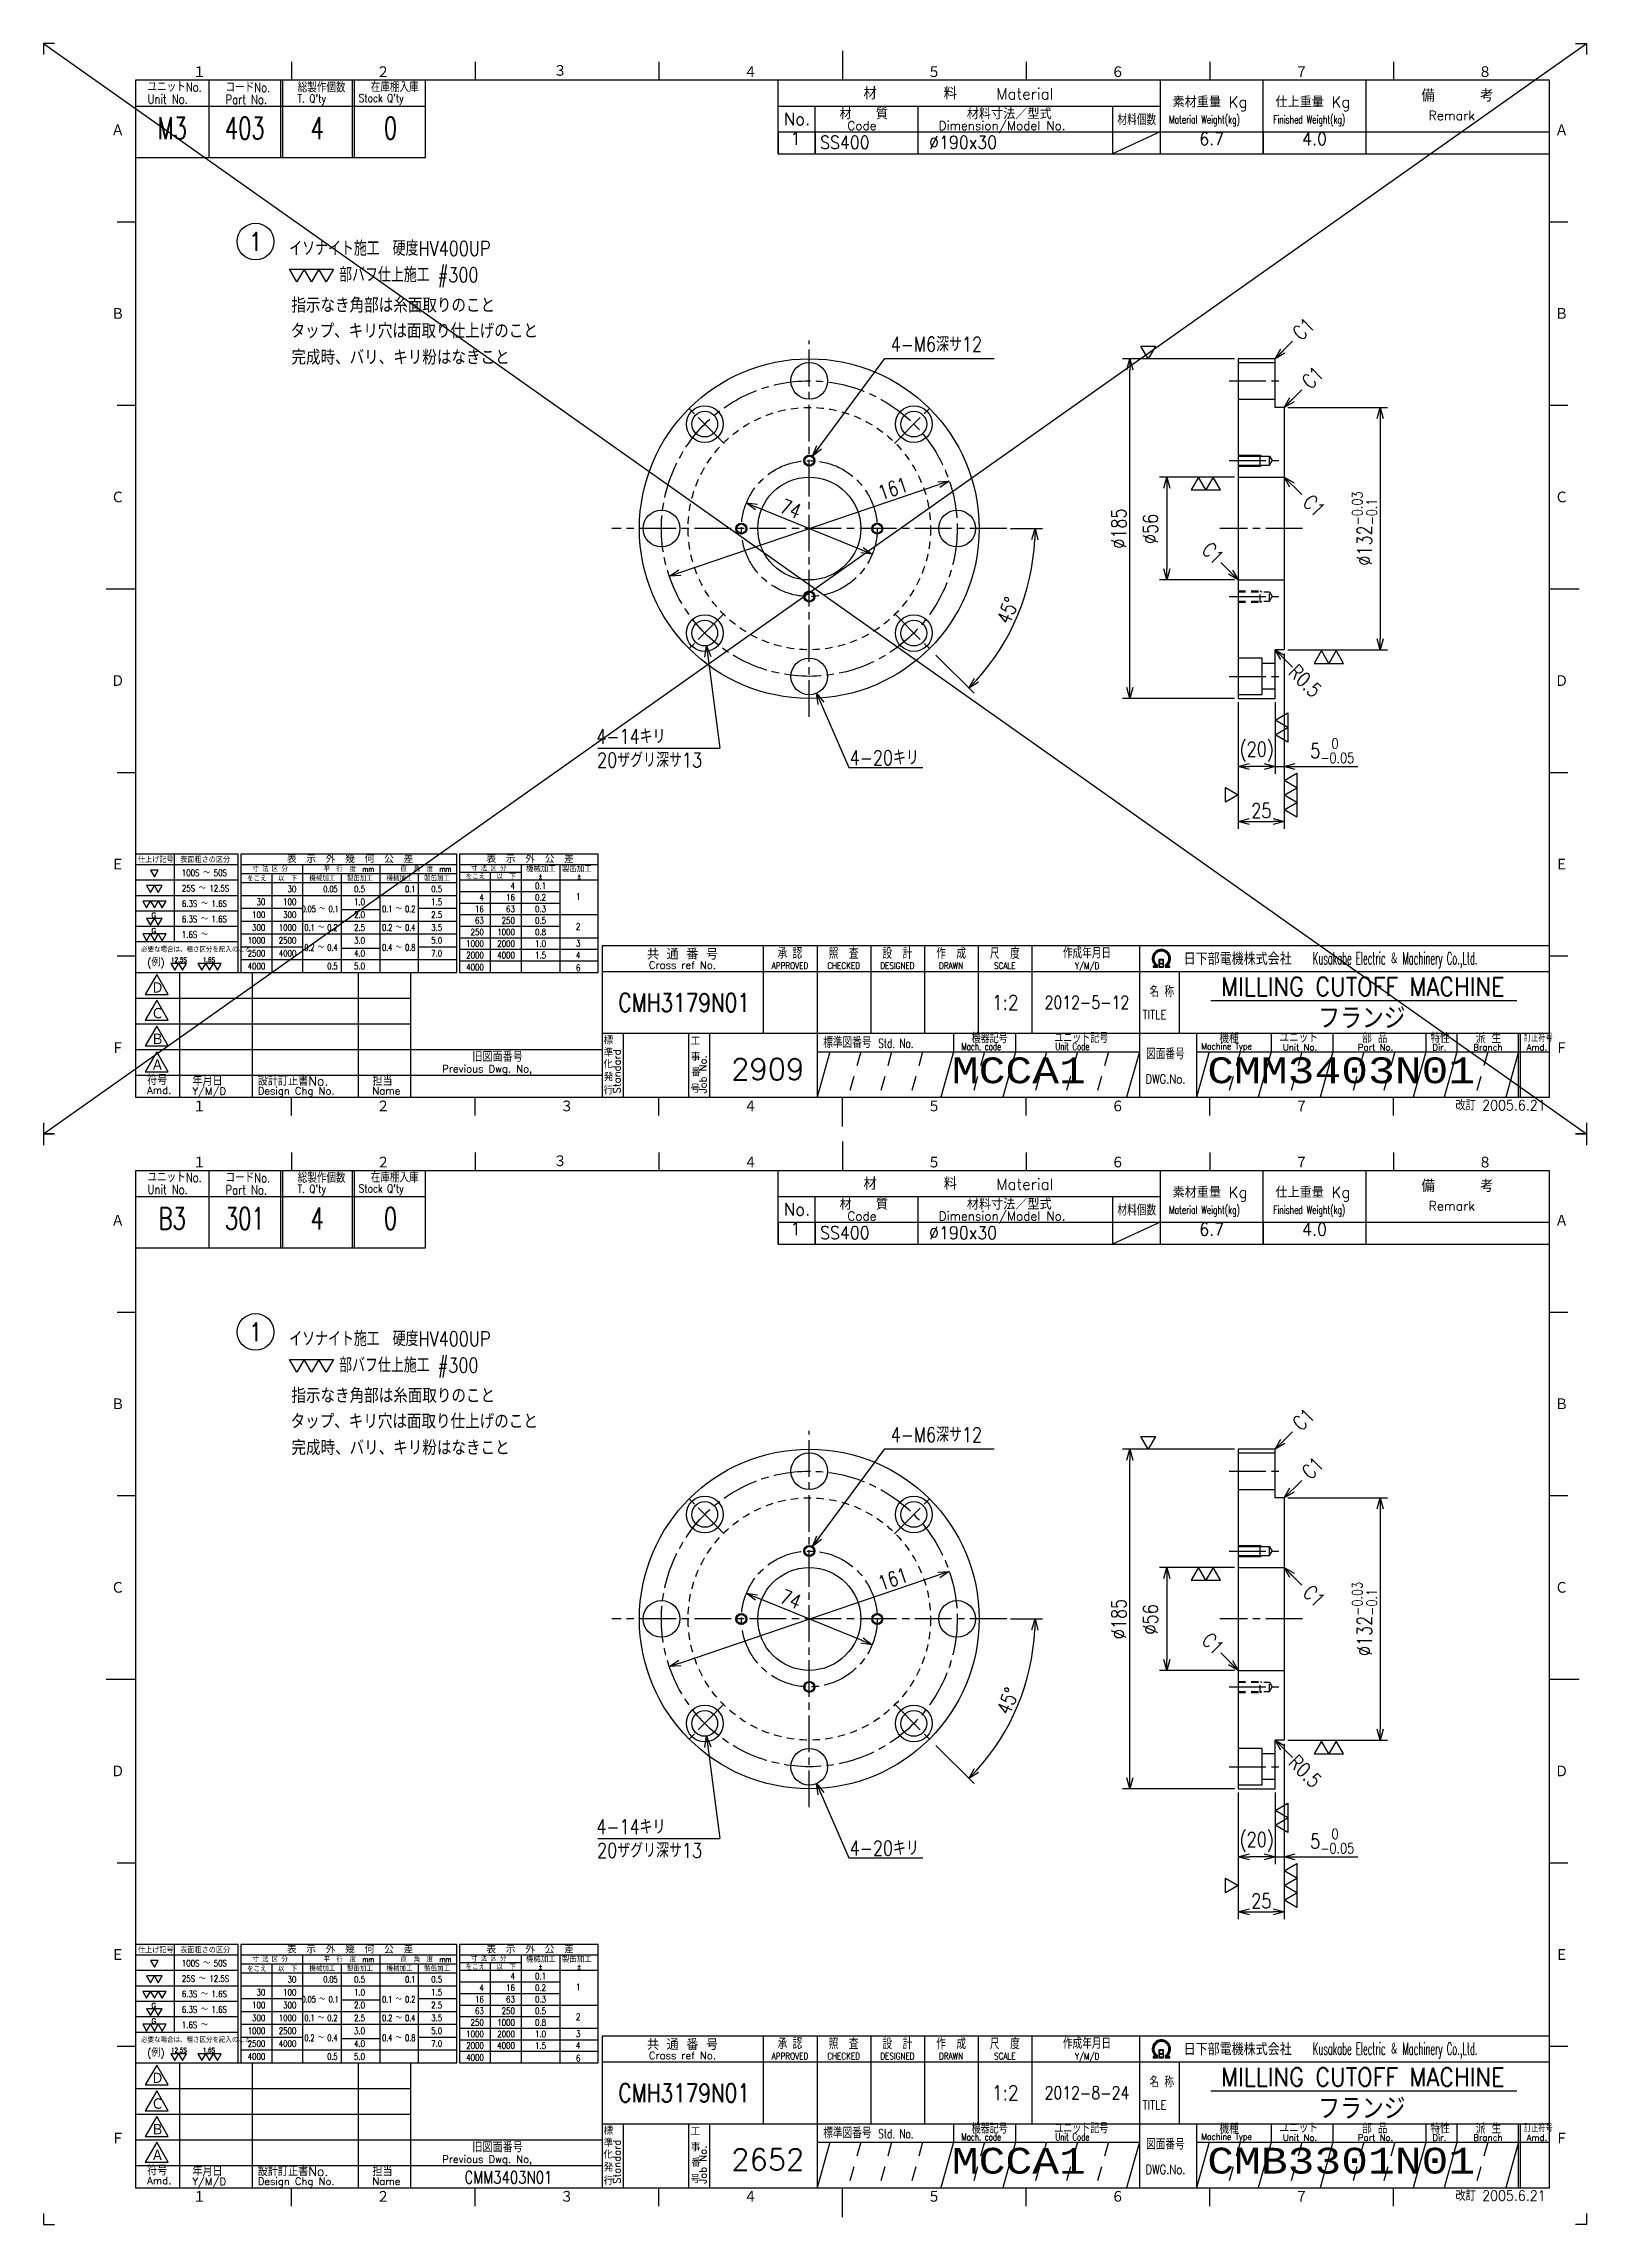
# Model space of a CAD drawing. Extents: x 0 to 840, y 0 to 1188.
import ezdxf
from ezdxf.enums import TextEntityAlignment as Align

# ---------------------------------------------------------------- set-up
doc = ezdxf.new("R2010")
doc.units = 0
doc.header["$LTSCALE"] = 2
doc.linetypes.add('GEN3A', pattern=[3.5, 2, -1.5])
doc.linetypes.add('GEN7', pattern=[15, 10, -1.5, 2, -1.5])
doc.layers.get('0').update_dxf_attribs({"linetype": 'CONTINUOUS'})
doc.layers.get('DEFPOINTS').update_dxf_attribs({"linetype": 'CONTINUOUS'})
for name, color, linetype in [('2', 5, 'CONTINUOUS'), ('3A', 6, 'GEN3A'), ('4', 3, 'CONTINUOUS'), ('5', 3, 'CONTINUOUS'), ('6', 52, 'CONTINUOUS'), ('7', 4, 'GEN7'), ('8', 1, 'CONTINUOUS'), ('RAHM2', 1, 'CONTINUOUS'), ('RAHM3', 52, 'CONTINUOUS')]:
    doc.layers.add(name, color=color, linetype=linetype)
doc.styles.add('DIMENSION', font='monotxt.shx', dxfattribs={"bigfont": 'bigfont.shx'})
doc.styles.get("Standard").update_dxf_attribs({"font": 'romans.shx', "width": 0.8, "bigfont": 'extfont.shx'})
doc.dimstyles.new('GEN-ISO-2', dxfattribs={"dimscale": 2, "dimtxt": 4, "dimasz": 3, "dimexe": 2, "dimexo": 1, "dimgap": 1, "dimtad": 3, "dimdec": 1, "dimrnd": 0.001, "dimdsep": 46, "dimtxsty": 'Standard', "dimblk": 'OPEN30', "dimcen": 0, "dimclrt": 52, "dimadec": 0, "dimazin": 0, "dimtp": 0.1, "dimtm": 0.1, "dimtfac": 0.6, "dimtdec": 1, "dimtmove": 0, "dimatfit": 2, "dimldrblk": 'OPEN30', "dimfxl": 1, "dimarcsym": 0})

msp = doc.modelspace()

# ---------------------------------------------------------------- texts
at = {"width": 0.9}
for s, height, p in [('仕上げ記号', 3.08, (61.06, 741.82)), ('表面粗さの区分', 3.08, (87.96, 741.82)), ('寸 法 区 分', 2.8, (123.34, 736.9)), ('平\u3000行\u3000度\u3000mm', 2.8, (166.22, 736.9)), ('直\u3000角\u3000度\u3000mm', 2.8, (208.22, 736.9)), ('寸 法 区 分', 2.8, (242.34, 737.25)), ('機械加工', 3.22, (270.71, 736.71)), ('製缶加工', 3.22, (290.27, 736.71)), ('をこえ', 2.8, (116.07, 731.7)), ('以\u3000下', 2.8, (132.87, 731.7)), ('機械加工', 2.8, (151.71, 731.86)), ('製缶加工', 2.8, (172.22, 731.86)), ('機械加工', 2.8, (193.71, 731.86)), ('製缶加工', 2.8, (214.22, 731.86)), ('をこえ', 2.8, (235.07, 732.75)), ('以\u3000下', 2.8, (251.87, 732.75)), ('%%P', 2.8, (270.54, 732.97)), ('%%P', 2.8, (291.54, 732.97)), ('仕上げ記号', 3.08, (61.06, 147.82)), ('表面粗さの区分', 3.08, (87.96, 147.82)), ('寸 法 区 分', 2.8, (123.34, 142.9)), ('平\u3000行\u3000度\u3000mm', 2.8, (166.22, 142.9)), ('直\u3000角\u3000度\u3000mm', 2.8, (208.22, 142.9)), ('寸 法 区 分', 2.8, (242.34, 143.25)), ('機械加工', 3.22, (270.71, 142.71)), ('製缶加工', 3.22, (290.27, 142.71)), ('をこえ', 2.8, (116.07, 137.7)), ('以\u3000下', 2.8, (132.87, 137.7)), ('機械加工', 2.8, (151.71, 137.86)), ('製缶加工', 2.8, (172.22, 137.86)), ('機械加工', 2.8, (193.71, 137.86)), ('製缶加工', 2.8, (214.22, 137.86)), ('をこえ', 2.8, (235.07, 138.75)), ('以\u3000下', 2.8, (251.87, 138.75)), ('%%P', 2.8, (270.54, 138.97)), ('%%P', 2.8, (291.54, 138.97))]:
    msp.add_text(s, height=height, dxfattribs=at).set_placement(p, align=Align.CENTER)
for s, height, width, p in [('100S ～ 50S', 3.5, 0.8, (75.27, 734.52)), ('25S ～ 12.5S', 3.5, 0.8, (75.27, 726.12)), ('0.1', 3.5, 0.8, (267.57, 727.46)), ('1', 3.5, 0.8, (289.83, 721.62)), ('6.3S ～ 1.6S', 3.5, 0.8, (75.27, 717.72)), ('6.3S ～ 1.6S', 3.5, 0.8, (75.27, 709.32)), ('0.2', 3.5, 0.8, (267.57, 721.16)), ('0.3', 3.5, 0.8, (267.57, 714.86)), ('1.6S ～ ', 3.5, 0.8, (75.27, 700.92)), ('0.5', 3.5, 0.8, (267.57, 708.56)), ('0.8', 3.5, 0.8, (267.57, 702.26)), ('2', 3.5, 0.8, (289.83, 705.3)), ('必要な場合は、粗さ区分を記入のこと', 2.8, 0.9, (53.11, 693.07)), ('(例)', 4, 0.9, (56.45, 685.45)), ('12.5S', 2.52, 0.8, (69.35, 687.66)), ('1.6S', 2.52, 0.8, (86.63, 687.66)), ('1.0', 3.5, 0.8, (267.57, 695.96)), ('1.5', 3.5, 0.8, (267.57, 689.66)), ('3', 3.5, 0.8, (289.83, 696.09)), ('4', 3.5, 0.8, (289.83, 689.79)), ('6', 3.5, 0.8, (289.83, 682.79)), ('100S ～ 50S', 3.5, 0.8, (75.27, 140.52)), ('25S ～ 12.5S', 3.5, 0.8, (75.27, 132.12)), ('0.1', 3.5, 0.8, (267.57, 133.46)), ('1', 3.5, 0.8, (289.83, 127.62)), ('6.3S ～ 1.6S', 3.5, 0.8, (75.27, 123.72)), ('6.3S ～ 1.6S', 3.5, 0.8, (75.27, 115.32)), ('0.2', 3.5, 0.8, (267.57, 127.16)), ('0.3', 3.5, 0.8, (267.57, 120.86)), ('1.6S ～ ', 3.5, 0.8, (75.27, 106.92)), ('0.5', 3.5, 0.8, (267.57, 114.56)), ('0.8', 3.5, 0.8, (267.57, 108.26)), ('2', 3.5, 0.8, (289.83, 111.3)), ('必要な場合は、粗さ区分を記入のこと', 2.8, 0.9, (53.11, 99.07)), ('(例)', 4, 0.9, (56.45, 91.45)), ('12.5S', 2.52, 0.8, (69.35, 93.66)), ('1.6S', 2.52, 0.8, (86.63, 93.66)), ('1.0', 3.5, 0.8, (267.57, 101.96)), ('1.5', 3.5, 0.8, (267.57, 95.66)), ('3', 3.5, 0.8, (289.83, 102.09)), ('4', 3.5, 0.8, (289.83, 95.79)), ('6', 3.5, 0.8, (289.83, 88.79))]:
    msp.add_text(s, height=height, dxfattribs=dict(width=width)).set_placement(p)
for s, p in [('表\u3000示\u3000外\u3000幾\u3000何\u3000公\u3000差', (166.86, 741.72)), ('表\u3000示\u3000外\u3000公\u3000差', (264.9, 741.72)), ('表\u3000示\u3000外\u3000幾\u3000何\u3000公\u3000差', (166.86, 147.72)), ('表\u3000示\u3000外\u3000公\u3000差', (264.9, 147.72))]:
    msp.add_text(s, height=3.92).set_placement(p, align=Align.CENTER)
for s, width, p in [('30', 0.8, (137.6, 725.71)), ('0.05', 0.7, (160.04, 725.71)), ('0.5', 0.8, (175.01, 725.71)), ('0.1', 0.7, (202.38, 725.71)), ('0.5', 0.8, (217.01, 725.71)), ('4', 0.8, (256.6, 727.46)), ('100', 0.8, (120.7, 711.71)), ('30', 0.8, (120.7, 718.71)), ('300', 0.8, (137.6, 711.71)), ('100', 0.8, (137.6, 718.71)), ('0.05 ～ 0.1', 0.7, (160.72, 714.84)), ('2.0', 0.8, (175.01, 711.71)), ('1.0', 0.8, (175.01, 718.71)), ('0.1 ～ 0.2', 0.7, (202.38, 714.84)), ('2.5', 0.8, (217.01, 711.71)), ('1.5', 0.8, (217.01, 718.71)), ('16', 0.8, (239.7, 714.86)), ('4', 0.8, (239.7, 721.16)), ('63', 0.8, (256.6, 714.86)), ('16', 0.8, (256.6, 721.16)), ('1000', 0.8, (120.7, 697.71)), ('300', 0.8, (120.7, 704.71)), ('2500', 0.8, (137.6, 697.71)), ('1000', 0.8, (137.6, 704.71)), ('0.1 ～ 0.2', 0.7, (160.04, 704.71)), ('2.5', 0.8, (175.01, 704.71)), ('3.0', 0.8, (175.01, 697.71)), ('0.2 ～ 0.4', 0.7, (202.38, 704.71)), ('3.5', 0.8, (217.01, 704.71)), ('5.0', 0.8, (217.01, 697.71)), ('250', 0.8, (239.7, 702.26)), ('63', 0.8, (239.7, 708.56)), ('1000', 0.8, (256.6, 702.26)), ('250', 0.8, (256.6, 708.56)), ('2500', 0.8, (120.7, 690.71)), ('4000', 0.8, (137.6, 690.71)), ('0.2 ～ 0.4', 0.7, (160.04, 693.86)), ('4.0', 0.8, (175.01, 690.71)), ('0.4 ～ 0.8', 0.7, (202.38, 693.86)), ('7.0', 0.8, (217.01, 690.71)), ('2000', 0.8, (239.7, 689.66)), ('1000', 0.8, (239.7, 695.96)), ('2000', 0.8, (256.6, 695.96)), ('4000', 0.8, (256.6, 689.66)), ('4000', 0.8, (120.7, 683.71)), ('0.5', 0.7, (160.04, 683.71)), ('5.0', 0.8, (175.01, 683.71)), ('4000', 0.8, (239.7, 683.16)), ('30', 0.8, (137.6, 131.71)), ('0.05', 0.7, (160.04, 131.71)), ('0.5', 0.8, (175.01, 131.71)), ('0.1', 0.7, (202.38, 131.71)), ('0.5', 0.8, (217.01, 131.71)), ('4', 0.8, (256.6, 133.46)), ('100', 0.8, (120.7, 117.71)), ('30', 0.8, (120.7, 124.71)), ('300', 0.8, (137.6, 117.71)), ('100', 0.8, (137.6, 124.71)), ('0.05 ～ 0.1', 0.7, (160.72, 120.84)), ('2.0', 0.8, (175.01, 117.71)), ('1.0', 0.8, (175.01, 124.71)), ('0.1 ～ 0.2', 0.7, (202.38, 120.84)), ('2.5', 0.8, (217.01, 117.71)), ('1.5', 0.8, (217.01, 124.71)), ('16', 0.8, (239.7, 120.86)), ('4', 0.8, (239.7, 127.16)), ('63', 0.8, (256.6, 120.86)), ('16', 0.8, (256.6, 127.16)), ('1000', 0.8, (120.7, 103.71)), ('300', 0.8, (120.7, 110.71)), ('2500', 0.8, (137.6, 103.71)), ('1000', 0.8, (137.6, 110.71)), ('0.1 ～ 0.2', 0.7, (160.04, 110.71)), ('2.5', 0.8, (175.01, 110.71)), ('3.0', 0.8, (175.01, 103.71)), ('0.2 ～ 0.4', 0.7, (202.38, 110.71)), ('3.5', 0.8, (217.01, 110.71)), ('5.0', 0.8, (217.01, 103.71)), ('250', 0.8, (239.7, 108.26)), ('63', 0.8, (239.7, 114.56)), ('1000', 0.8, (256.6, 108.26)), ('250', 0.8, (256.6, 114.56)), ('2500', 0.8, (120.7, 96.71)), ('4000', 0.8, (137.6, 96.71)), ('0.2 ～ 0.4', 0.7, (160.04, 99.86)), ('4.0', 0.8, (175.01, 96.71)), ('0.4 ～ 0.8', 0.7, (202.38, 99.86)), ('7.0', 0.8, (217.01, 96.71)), ('2000', 0.8, (239.7, 95.66)), ('1000', 0.8, (239.7, 101.96)), ('2000', 0.8, (256.6, 101.96)), ('4000', 0.8, (256.6, 95.66)), ('4000', 0.8, (120.7, 89.71)), ('0.5', 0.7, (160.04, 89.71)), ('5.0', 0.8, (175.01, 89.71)), ('4000', 0.8, (239.7, 89.16))]:
    msp.add_text(s, height=3.5, dxfattribs=dict(width=width)).set_placement(p, align=Align.RIGHT)
for p in [(61.21, 711.77), (61.21, 703.37), (61.21, 117.77), (61.21, 109.37)]:
    msp.add_text('G', height=2.8).set_placement(p, align=Align.RIGHT)
at = {"layer": '6'}
for s, width, p in [('イソナイト施工\u3000硬度HV400UP', 0.8, (133.72, 1072.46)), ('部バフ仕上施工 #300', 0.8, (160.89, 1058.07)), ('指示なき角部は糸面取りのこと', 0.9, (134.92, 1041.44)), ('タップ、キリ穴は面取り仕上げのこと', 0.9, (134.46, 1027.45)), ('完成時、バリ、キリ粉はなきこと', 0.9, (134.92, 1013.06)), ('4-M6深サ12', 0.8, (461.22, 1020.19)), ('4-14キリ', 0.8, (300.93, 806.56)), ('20ザグリ深サ13', 0.8, (301.36, 793.73)), ('4-20キリ', 0.8, (438.89, 795)), ('イソナイト施工\u3000硬度HV400UP', 0.8, (133.72, 478.46)), ('部バフ仕上施工 #300', 0.8, (160.89, 464.07)), ('指示なき角部は糸面取りのこと', 0.9, (134.92, 447.44)), ('タップ、キリ穴は面取り仕上げのこと', 0.9, (134.46, 433.45)), ('完成時、バリ、キリ粉はなきこと', 0.9, (134.92, 419.06)), ('4-M6深サ12', 0.8, (461.22, 426.19)), ('4-14キリ', 0.8, (300.93, 212.56)), ('20ザグリ深サ13', 0.8, (301.36, 199.73)), ('4-20キリ', 0.8, (438.89, 201))]:
    msp.add_text(s, height=8, dxfattribs=dict(at, width=width)).set_placement(p)
at = {"layer": '6', "width": 0.8}
for s, rotation, p in [('C1', 45, (684.82, 1025.77)), ('C1', 45, (689.82, 999.27)), ('C1', 315, (684.94, 937.46)), ('C1', 315, (629.88, 911.52)), ('R0.5', 315, (677.14, 844.85)), ('C1', 45, (684.82, 431.77)), ('C1', 45, (689.82, 405.27)), ('C1', 315, (684.94, 343.46)), ('C1', 315, (629.88, 317.52)), ('R0.5', 315, (677.14, 250.85))]:
    msp.add_text(s, height=8, rotation=rotation, dxfattribs=at).set_placement(p)

# ---------------------------------------------------------------- blocks, each defined once
blk = doc.blocks.new('STDBUHIN')
at = {"color": 7}
for p, q in [((0, 0), (0, -6)), ((10, 0), (10, -6)), ((38, 0), (38, -6)), ((91, 0), (91, -6)), ((104, 0), (104, -6)), ((132, 0), (132, -6)), ((160, 0), (160, -6)), ((0, -6), (210, -6))]:
    blk.add_line(p, q, dxfattribs=at)
at = {"layer": 'RAHM3', "color": 7, "width": 0.9}
for tag, p in [('1GENST', (4.710911, -4.609434)), ('4GENST', (96.434633, -4.658422)), ('5GENST', (118, -4.729)), ('6GENST', (146, -4.729))]:
    blk.add_attdef(tag, text='', height=3.5, dxfattribs=at).set_placement(p, align=Align.BOTTOM_CENTER)
at = {"layer": 'RAHM3', "color": 7}
for tag, p, width in [('2GENST', (11.373533, -4.658422), 0.8), ('3GENST', (41.070972, -4.658422), 0.8), ('7GENST', (162.759538, -4.671383), 0.9)]:
    blk.add_attdef(tag, p, '', height=3.5, dxfattribs=dict(at, width=width))
blk = doc.blocks.new('1A3ﾌﾞﾋﾝ')
at = {"layer": 'RAHM2', "color": 5, "linetype": 'Continuous'}
for p, q in [((3, 297), (0, 297)), ((0, 297), (0, 294)), ((417, 297), (420, 297)), ((420, 297), (420, 294)), ((67.5, 292), (67.5, 287)), ((117.5, 292), (117.5, 287)), ((167.5, 292), (167.5, 287)), ((217.5, 295), (217.5, 287)), ((267.5, 292), (267.5, 287)), ((317.5, 292), (317.5, 287)), ((367.5, 292), (367.5, 287)), ((410, 287), (25, 287)), ((25, 287), (25, 10)), ((104, 266), (104, 287)), ((410, 10), (410, 287)), ((25, 266), (64.5, 266)), ((64.5, 266), (104, 266)), ((20, 248.5), (25, 248.5)), ((410, 248.5), (415, 248.5)), ((20, 198.5), (25, 198.5)), ((410, 198.5), (415, 198.5)), ((17, 148.5), (25, 148.5)), ((410, 148.5), (418, 148.5)), ((20, 98.5), (25, 98.5)), ((410, 98.5), (415, 98.5)), ((20, 48.5), (25, 48.5)), ((410, 48.5), (415, 48.5)), ((25, 10), (410, 10)), ((67.5, 5), (67.5, 10)), ((117.5, 5), (117.5, 10)), ((217.5, 2), (217.5, 10)), ((267.5, 5), (267.5, 10)), ((317.5, 5), (317.5, 10)), ((367.5, 5), (367.5, 10)), ((0, 3), (0, 0)), ((0, 0), (3, 0)), ((420, 0), (417, 0)), ((420, 3), (420, 0))]:
    blk.add_line(p, q, dxfattribs=at)
at = {"layer": 'RAHM2', "color": 7, "linetype": 'Continuous'}
for p, q in [((45, 287), (45, 266)), ((64.5, 287), (64.5, 266)), ((65, 287), (65, 266)), ((84, 287), (84, 266)), ((84.5, 287), (84.5, 266)), ((200, 267), (200, 287)), ((304, 287), (304, 267)), ((332, 267), (332, 287)), ((360, 287), (360, 267)), ((25, 280), (64.5, 280)), ((64.5, 280), (104, 280)), ((200, 280), (304, 280)), ((210, 267), (210, 280)), ((238, 280), (238, 267)), ((291, 280), (291, 267)), ((200, 273), (410, 273)), ((304, 273), (291, 267)), ((200, 267), (410, 267)), ((195.93, 51.26), (195.93, 27.42)), ((210.55, 51.26), (210.55, 10)), ((225.18, 51.26), (225.18, 27.42)), ((239.8, 51.26), (239.8, 27.42)), ((254.43, 51.26), (254.43, 27.42)), ((269.05, 51.26), (269.05, 27.42)), ((298.3, 51.26), (298.3, 10)), ((25, 44), (100, 44)), ((37, 44), (37, 10)), ((56.8, 44), (56.8, 10)), ((85.6, 44), (85.6, 10)), ((100, 10), (100, 44)), ((152.05, 44.26), (410, 44.26)), ((269.05, 44.26), (269.05, 27.42)), ((298.3, 44.26), (298.3, 44.26)), ((309.17, 44.26), (309.17, 27.42)), ((25, 37), (100, 37)), ((25, 30), (100, 30)), ((152.05, 27.42), (410, 27.42)), ((157.77, 27.42), (157.77, 10)), ((175.59, 27.42), (175.59, 10)), ((181.3, 27.42), (181.3, 10)), ((247.73, 27.42), (247.73, 22.42)), ((264.59, 27.42), (264.59, 22.42)), ((313.83, 27.42), (313.83, 10)), ((334.15, 27.42), (334.15, 22.42)), ((351, 27.42), (351, 22.42)), ((376.29, 27.42), (376.29, 22.42)), ((384.72, 27.42), (384.72, 22.42)), ((401.57, 10), (401.57, 27.42)), ((402.07, 10), (402.07, 27.42)), ((25, 23), (100, 23)), ((100, 23), (152.05, 23)), ((210.55, 22.42), (298.3, 22.42)), ((313.83, 22.42), (410, 22.42)), ((25, 16), (100, 16)), ((100, 16), (152.05, 16)), ((167.5, 5), (167.5, 10))]:
    blk.add_line(p, q, dxfattribs=at)
at = {"layer": 'RAHM2', "color": 3, "linetype": 'Continuous'}
for p, q in [((317.73, 36.35), (401.03, 36.35)), ((214.02, 22.42), (210.55, 10)), ((247.73, 22.42), (244.26, 10)), ((264.59, 22.42), (261.12, 10)), ((298.3, 22.42), (294.83, 10)), ((334.15, 22.42), (330.68, 10)), ((351, 22.42), (347.54, 10)), ((376.29, 22.42), (372.82, 10)), ((384.72, 22.42), (381.25, 10))]:
    blk.add_line(p, q, dxfattribs=at)
at = {"layer": 'RAHM2', "color": 3, "linetype": 'GEN3A'}
for p, q in [((222.44, 22.42), (218.98, 10)), ((230.87, 22.42), (227.41, 10)), ((239.3, 22.42), (235.84, 10)), ((256.16, 22.42), (252.69, 10)), ((273.01, 22.42), (269.55, 10)), ((281.44, 22.42), (277.98, 10)), ((289.87, 22.42), (286.41, 10)), ((325.72, 22.42), (322.25, 10)), ((342.57, 22.42), (339.11, 10)), ((359.43, 22.42), (355.97, 10)), ((367.86, 22.42), (364.39, 10)), ((393.14, 22.42), (389.68, 10))]:
    blk.add_line(p, q, dxfattribs=at)
at = {"layer": 'RAHM2', "color": 5, "linetype": 'Continuous'}
blk.add_lwpolyline([(410, 51.26), (152.05, 51.26), (152.05, 10)], dxfattribs=at)
at = {"layer": 'RAHM2', "color": 7, "linetype": 'Continuous'}
for points in [[(30.79, 43.41), (27.65, 37.97), (33.92, 37.97)], [(30.79, 36.41), (27.65, 30.97), (33.92, 30.97)], [(30.79, 29.41), (27.65, 23.97), (33.92, 23.97)], [(30.79, 22.41), (27.65, 16.97), (33.92, 16.97)]]:
    blk.add_lwpolyline(points, close=True, dxfattribs=at)
for points in [[(302.02, 45.4), (303.22, 45.4), (303.22, 46.01)], [(302.02, 45.58), (302.97, 45.58), (302.97, 45.91)], [(302.72, 45.82), (302.72, 45.75), (302.02, 45.75), (302.02, 45.4)], [(303.62, 47.51), (303.62, 45.4), (304.92, 45.4), (304.92, 47.51), (303.62, 47.51)], [(303.77, 47.36), (303.77, 46.53), (304.77, 46.53), (304.77, 47.36), (303.77, 47.36)], [(304.77, 46.38), (304.77, 45.55), (303.77, 45.55), (303.77, 46.38), (304.77, 46.38)], [(305.32, 45.98), (305.32, 45.4), (306.58, 45.4), (306.58, 45.75), (305.85, 45.75), (305.85, 45.8)], [(305.57, 45.87), (305.57, 45.58), (306.58, 45.58)]]:
    blk.add_lwpolyline(points, dxfattribs=at)
at = {"layer": 'RAHM2', "color": 3, "linetype": 'Continuous'}
for points in [[(317.29, 22.42), (313.83, 10)], [(401.57, 22.42), (401.57, 22.42), (398.11, 10)]]:
    blk.add_lwpolyline(points, dxfattribs=at)
at = {"layer": 'RAHM2', "color": 7, "linetype": 'Continuous'}
for radius, start, end in [(2.5, 308.27062, 230.89517), (2.28, 303.99488, 234.40132), (2.06, 299.8294, 238.47562)]:
    blk.add_arc((304.3, 47.76), radius, start, end, dxfattribs=at)
at = {"layer": '4', "width": 0.9}
blk.add_text('改訂 2005.6.21', height=2.8, dxfattribs=at).set_placement((408.91, 6.44), align=Align.RIGHT)
at = {"layer": 'RAHM2', "color": 5, "linetype": 'Continuous'}
blk.add_text('３', height=3.31, dxfattribs=at).set_placement((140.6, 289.58), align=Align.MIDDLE)
at = {"layer": 'RAHM2', "color": 7, "linetype": 'Continuous'}
for s, height, width, p in [('ユニットNo.', 2.5, 0.8, (28.29, 283.92)), ('コードNo.', 2.5, 0.8, (49.52, 283.81)), ('総製作個数', 2.5, 0.8, (69.17, 283.72)), ('在庫棚入庫', 2.5, 0.8, (89.08, 283.82)), ('Unit No.', 2.5, 0.8, (28.29, 280.64)), ('Part No.', 2.5, 0.8, (49.52, 280.53)), ("T. Q'ty", 2.2, 0.8, (69.17, 280.96)), ("Stock Q'ty", 2.2, 0.8, (85.8, 281.06)), ('材料個数', 3, 0.8, (292.32, 274.79)), ('Material Weight(kg)', 2.2, 0.68, (306.37, 275.25)), ('Finished Weight(kg)', 2.2, 0.68, (334.74, 275.25)), ('作成年月日', 3, 0.7, (277.49, 47.82)), ('Kusakabe Electric ＆ Machinery Co.,Ltd.', 3.3108, 0.5, (345.56, 46.19)), ('Y/M/D', 1.8, 0.8, (280.79, 44.87)), ('名 称', 3, 0.7, (301.06, 37.33)), ('TITLE', 2.5, 0.8, (299.18, 31.25)), ('標準図番号', 3, 0.7, (212.26, 23.44)), ('Std. No.', 2.5, 0.7, (227.23, 23.44)), ('Mach. code', 2, 0.7, (249.86, 22.83)), ('機器記号', 2.5, 0.7, (252.65, 24.77)), ('ユニット記号', 2.5, 0.7, (275.14, 24.85)), ('Unit Code', 2, 0.7, (275.45, 22.83)), ('Machine Type', 1.7, 0.9, (315.15, 23.05)), ('訂正符号', 2, 0.7, (403.01, 25.16)), ('図面番号', 3, 0.7, (300.15, 20.37))]:
    blk.add_text(s, height=height, dxfattribs=dict(at, width=width)).set_placement(p)
at = {"layer": 'RAHM2', "color": 5, "linetype": 'Continuous'}
for s, p in [('１', (40.6, 287.58)), ('２', (90.6, 287.58)), ('４', (190.6, 287.58)), ('５', (240.6, 287.58)), ('６', (290.6, 287.58)), ('７', (340.6, 287.58)), ('８', (390.6, 287.58)), ('Ａ', (18.36, 271.74)), ('Ａ', (411.44, 271.74)), ('Ｂ', (18.36, 221.74)), ('Ｂ', (411.44, 221.74)), ('Ｃ', (18.36, 171.74)), ('Ｃ', (411.44, 171.74)), ('Ｄ', (18.36, 121.74)), ('Ｄ', (411.44, 121.74)), ('Ｅ', (18.36, 71.74)), ('Ｅ', (411.44, 71.74)), ('Ｆ', (18.36, 21.74)), ('Ｆ', (411.44, 21.74)), ('１', (40.6, 5.87)), ('２', (90.6, 5.87)), ('３', (140.6, 5.87)), ('４', (190.6, 5.87)), ('５', (240.6, 5.87)), ('６', (290.6, 5.87)), ('７', (340.6, 5.87))]:
    blk.add_text(s, height=3.31, dxfattribs=at).set_placement(p)
at = {"layer": 'RAHM2', "color": 7, "linetype": 'Continuous'}
for s, height, p in [('材\u3000\u3000\u3000\u3000\u3000料', 3.311, (223.18, 281.82)), ('材\u3000\u3000質', 3, (216.68, 276.39)), ('材料寸法／型式', 3, (251.33, 276.39)), ('Material', 3, (259.34, 281.82)), ('素材重量 Kg', 3, (307.35, 279.63)), ('仕上重量 Kg', 3, (335.35, 279.63)), ('備     考', 3.311, (375.08, 281.21)), ('No.', 3.311, (201.5, 274.82)), ('Code', 2.4, (218.82, 273.45)), ('Dimension/Model No.', 2.4, (243.65, 273.45)), ('Remark', 2.5, (377.03, 276.16)), ('Ｄ', 3.2, (29.23, 38.2)), ('Ｃ', 3.2, (29.23, 31.2)), ('Ｂ', 3.2, (29.23, 24.2)), ('標', 2, (152.44, 24.43)), ('工', 2, (176.15, 24.24)), ('機種', 2.4, (320.08, 24.76)), ('ユニット', 2.4, (336.39, 24.96)), ('Unit No.', 1.7, (337.39, 22.76)), ('Part No.', 1.7, (357.81, 22.76)), ('部 品', 2.4, (358.93, 24.79)), ('特性', 2.4, (377.55, 24.78)), ('Dir.', 1.7, (378.09, 22.76)), ('Branch', 1.7, (389.24, 22.76)), ('派 生', 2.4, (389.89, 24.72)), ('Amd.', 1.7, (403.74, 22.76)), ('Ａ', 3.2, (29.23, 17.2)), ('Previous Dwg. No,', 2, (108.5, 16.75)), ('旧図面番号', 2.5, (116.71, 19.69)), ('化', 2, (152.37, 17.95)), ('準', 2, (152.47, 21.11)), ('事', 2, (176.17, 19.92)), ('番', 2, (176.31, 15.76)), ('Amd.', 2, (28.17, 10.93)), ('符号', 2.5, (28.17, 13.37)), ('Y/M/D', 2, (40.49, 10.7)), ('年月日', 2.5, (40.49, 13.14)), ('設計訂正書No.', 2.5, (58.29, 13.18)), ('Design Chg No.', 2, (58.29, 10.75)), ('担当', 2.5, (89.5, 13.18)), ('Name', 2, (89.5, 10.75)), ('行', 2, (152.46, 10.82)), ('発', 2, (152.46, 14.47)), ('号', 2, (176.11, 11.28))]:
    blk.add_text(s, height=height, dxfattribs=at).set_placement(p)
for s, height, p in [('共 通 番 号', 3, (173.93, 49.14)), ('Cross ref No.', 2, (173.93, 46.01))]:
    blk.add_text(s, height=height, dxfattribs=at).set_placement(p, align=Align.MIDDLE)
for s, height, width, p in [('承 認', 3, 0.7, (203.18, 49.35)), ('照  査', 3, 0.7, (217.8, 49.35)), ('設  計', 3, 0.7, (232.43, 49.35)), ('作  成', 3, 0.7, (247.05, 49.35)), ('尺  度', 3, 0.7, (261.67, 49.35)), ('APPROVED', 1.8, 0.8, (203.18, 45.85)), ('CHECKED', 1.8, 0.8, (217.8, 45.85)), ('DESIGNED', 1.8, 0.8, (232.43, 45.85)), ('DRAWN', 1.8, 0.8, (247.05, 45.85)), ('SCALE', 1.8, 0.8, (261.67, 45.85)), ('DWG.No.', 2.5, 0.8, (305.41, 14.96))]:
    blk.add_text(s, height=height, dxfattribs=dict(at, width=width)).set_placement(p, align=Align.MIDDLE)
at = {"layer": 'RAHM2', "color": 7, "linetype": 'Continuous', "width": 0.844147}
blk.add_text('日下部電機株式会社', height=3.311, dxfattribs=at).set_placement((310.35, 46.06), (339.79, 46.06), align=Align.FIT)
at = {"layer": 'RAHM2', "color": 7, "linetype": 'Continuous'}
for s, p in [('Standard', (157.07, 11.05)), ('Job No.', (180.5, 11.05))]:
    blk.add_text(s, height=2, rotation=90, dxfattribs=at).set_placement(p)
at = {"layer": 'RAHM2', "color": 5, "linetype": 'Continuous', "width": 0.7}
for tag, p in [('HEADER3', (35, 274.01)), ('HEADER4', (54.75, 274)), ('HEADER15', (74.49, 274)), ('HEADER16', (94.43, 274))]:
    blk.add_attdef(tag, text='', height=6, dxfattribs=at).set_placement(p, align=Align.MIDDLE)
at = {"layer": 'RAHM2', "color": 7, "linetype": 'Continuous'}
blk.add_attdef('HEADER5', text='', height=2.5, dxfattribs=at).set_placement((63.69, 267.1), align=Align.BOTTOM_RIGHT)
for tag, height, width, p in [('HEADER25', 3.2, 0.63, (46.91, 40.38)), ('HEADER23', 3.33, 0.8, (71.4, 40.2)), ('HEADER24', 3.5, 0.8, (92.57, 40.22)), ('HEADER1', 5, 0.9, (359.12, 40.15)), ('HEADER7', 5, 0.8, (174.38, 35.8)), ('GEN-TITLE-SCA', 4, 0.85, (261.79, 35.85)), ('HEADER22', 3.2, 0.63, (46.91, 33.38)), ('HEADER20', 3.33, 0.8, (71.4, 33.2)), ('HEADER21', 3.5, 0.8, (92.57, 33.22)), ('HEADER2', 6, 0.9, (358.89, 31.68)), ('HEADER19', 3.2, 0.63, (46.91, 26.38)), ('HEADER17', 3.33, 0.8, (71.4, 26.2)), ('HEADER18', 3.5, 0.8, (92.57, 26.22)), ('HEADER11', 3.2, 0.63, (46.91, 19.38)), ('HEADER9', 3.33, 0.8, (71.4, 19.2)), ('HEADER10', 3.5, 0.8, (92.57, 19.22)), ('HEADER14', 3.31, 0.8, (126.54, 12.82))]:
    blk.add_attdef(tag, text='', height=height, dxfattribs=dict(at, width=width)).set_placement(p, align=Align.MIDDLE)
for tag, p in [('HEADER27', (232.45, 36.09)), ('HEADER26', (247.07, 36.09))]:
    blk.add_attdef(tag, text='', height=4, dxfattribs=at).set_placement(p, align=Align.MIDDLE)
at = {"layer": 'RAHM2', "color": 7, "linetype": 'Continuous', "width": 0.7}
blk.add_attdef('GEN-TITLE-DAT', text='', height=3.5, dxfattribs=at).set_placement((284.03, 34.1), align=Align.CENTER)
at = {"layer": 'RAHM2', "color": 5, "linetype": 'Continuous'}
blk.add_attdef('HEADER6', text='', height=5.8, dxfattribs=at).set_placement((207.09, 13.03), align=Align.BOTTOM_RIGHT)
at = {"layer": 'RAHM2', "color": 5, "linetype": 'Continuous', "style": 'DIMENSION', "width": 1.2}
for tag, p in [('HEADER13', (213.56, 11.75)), ('HEADER12', (247.26, 11.72)), ('GEN-TITLE-DWG', (316.79, 11.74))]:
    blk.add_attdef(tag, text='', height=7.02, dxfattribs=at).set_placement(p, align=Align.BOTTOM_LEFT)
at = {"layer": 'RAHM2', "color": 5, "linetype": 'Continuous', "style": 'DIMENSION'}
blk.add_attdef('HEADER8', text='', height=7.02, dxfattribs=at).set_placement((408.58, 11.71), align=Align.BOTTOM_RIGHT)
blk = doc.blocks.new('GENBALLOON1')
blk.add_circle((0, 0), 5)
at = {"flags": 1}
blk.add_attdef('GEN_PARENT', text='', height=2.5, dxfattribs=at).set_placement((0, 0), align=Align.MIDDLE)
blk.add_attdef('REF_NO', text='', height=3.5).set_placement((0, 0), align=Align.MIDDLE)
at = {"color": 7, "flags": 1}
for tag, p in [('5GENINF', (6.43, 0.96)), ('6GENINF', (6.43, 0.63)), ('7GENINF', (6.43, 0.3)), ('8GENINF', (6.43, -0.04)), ('9GENINF', (6.43, -0.37)), ('3GENINF', (6.43, -2.34)), ('4GENINF', (6.43, -2.67)), ('20GENINF', (6.43, -4.7)), ('21GENINF', (6.43, -5.04)), ('22GENINF', (6.43, -5.37)), ('10GENINF', (6.43, -0.7)), ('11GENINF', (6.43, -1)), ('12GENINF', (6.43, -1.34)), ('13GENINF', (6.43, -1.67)), ('14GENINF', (6.43, -2)), ('15GENINF', (6.43, -3)), ('16GENINF', (6.43, -3.34)), ('17GENINF', (6.43, -3.7)), ('18GENINF', (6.43, -4.04)), ('19GENINF', (6.43, -4.37))]:
    blk.add_attdef(tag, p, '', height=0.2, dxfattribs=at)
blk = doc.blocks.new('_Open30')
at = {"color": 0, "linetype": 'ByBlock', "lineweight": -2}
for p, q in [((-1, 0.27), (0, 0)), ((0, 0), (-1, -0.27)), ((0, 0), (-1, 0))]:
    blk.add_line(p, q, dxfattribs=at)
blk = doc.blocks.new('*D6')
at = {"layer": '5', "color": 0, "lineweight": -2, "transparency": 16777216}
for p, q in [((675.5, 261.8), (675.5, 196.2)), ((670.5, 235.3), (670.5, 196.2)), ((664.5, 200.2), (658.5, 200.2)), ((670.5, 200.2), (675.5, 200.2)), ((681.5, 200.2), (715.6, 200.2))]:
    blk.add_line(p, q, dxfattribs=at)
at = {"layer": 'DEFPOINTS', "color": 0, "transparency": 16777216}
for p in [(675.5, 263.8), (670.5, 237.3), (675.5, 200.2)]:
    blk.add_point(p, dxfattribs=at)
at = {"layer": '5', "color": 0, "lineweight": -2, "transparency": 16777216, "xscale": 6, "yscale": 6, "zscale": 6}
blk.add_blockref('_Open30', (670.5, 200.2), dxfattribs=at)
at = {"layer": '5', "color": 0, "lineweight": -2, "transparency": 16777216, "xscale": 6, "yscale": 6, "zscale": 6, "rotation": 180}
blk.add_blockref('_Open30', (675.5, 200.2), dxfattribs=at)
at = {"layer": '5', "color": 52, "transparency": 16777216, "insert": (701.6, 208.8), "char_height": 8, "attachment_point": 5}
blk.add_mtext('\\A1;5{\\H0.7x;\\S  0^ -0.05;}', dxfattribs=at)
blk = doc.blocks.new('*D7')
at = {"layer": '5', "color": 0, "lineweight": -2, "transparency": 16777216}
for p, q in [((675.5, 261.8), (675.5, 166.2)), ((650.5, 235.3), (650.5, 166.2)), ((656.5, 170.2), (669.5, 170.2))]:
    blk.add_line(p, q, dxfattribs=at)
at = {"layer": 'DEFPOINTS', "color": 0, "transparency": 16777216}
for p in [(675.5, 263.8), (650.5, 237.3), (675.5, 170.2)]:
    blk.add_point(p, dxfattribs=at)
at = {"layer": '5', "color": 0, "lineweight": -2, "transparency": 16777216, "xscale": 6, "yscale": 6, "zscale": 6, "rotation": 180}
blk.add_blockref('_Open30', (650.5, 170.2), dxfattribs=at)
at = {"layer": '5', "color": 0, "lineweight": -2, "transparency": 16777216, "xscale": 6, "yscale": 6, "zscale": 6}
blk.add_blockref('_Open30', (675.5, 170.2), dxfattribs=at)
at = {"layer": '5', "color": 52, "transparency": 16777216, "insert": (663, 176.2), "char_height": 8, "attachment_point": 5}
blk.add_mtext('25', dxfattribs=at)
blk = doc.blocks.new('*D8')
at = {"layer": '5', "color": 0, "lineweight": -2, "transparency": 16777216}
for p, q in [((648.5, 357.8), (607.5, 357.8)), ((611.5, 351.8), (611.5, 307.8)), ((648.5, 301.8), (607.5, 301.8))]:
    blk.add_line(p, q, dxfattribs=at)
at = {"layer": 'DEFPOINTS', "color": 0, "transparency": 16777216}
for p in [(650.5, 357.8), (611.5, 301.8), (650.5, 301.8)]:
    blk.add_point(p, dxfattribs=at)
at = {"layer": '5', "color": 0, "lineweight": -2, "transparency": 16777216, "xscale": 6, "yscale": 6, "zscale": 6}
for p, rotation in [((611.5, 357.8), 90), ((611.5, 301.8), 270)]:
    blk.add_blockref('_Open30', p, dxfattribs=dict(at, rotation=rotation))
at = {"layer": '5', "color": 52, "transparency": 16777216, "insert": (602.6, 329.6), "char_height": 8, "attachment_point": 5, "rotation": 90}
blk.add_mtext('%%C56', dxfattribs=at)
blk = doc.blocks.new('*D9')
at = {"layer": '5', "color": 0, "lineweight": -2, "transparency": 16777216}
for p, q in [((677.5, 395.8), (731.7, 395.8)), ((727.7, 389.8), (727.7, 269.8)), ((677.5, 263.8), (731.7, 263.8))]:
    blk.add_line(p, q, dxfattribs=at)
at = {"layer": 'DEFPOINTS', "color": 0, "transparency": 16777216}
for p in [(675.5, 395.8), (675.5, 263.8), (727.7, 263.8)]:
    blk.add_point(p, dxfattribs=at)
at = {"layer": '5', "color": 0, "lineweight": -2, "transparency": 16777216, "xscale": 6, "yscale": 6, "zscale": 6}
for p, rotation in [((727.7, 395.8), 90), ((727.7, 263.8), 270)]:
    blk.add_blockref('_Open30', p, dxfattribs=dict(at, rotation=rotation))
at = {"layer": '5', "color": 52, "transparency": 16777216, "insert": (719.2, 329.8), "char_height": 8, "attachment_point": 5, "rotation": 90}
blk.add_mtext('\\A1;%%C132{\\H0.7x;\\S-0.03^ -0.1;}', dxfattribs=at)
blk = doc.blocks.new('*D10')
at = {"layer": '5', "color": 0, "lineweight": -2, "transparency": 16777216}
for p, q in [((648.5, 422.3), (587.5, 422.3)), ((591.5, 243.3), (591.5, 416.3)), ((648.5, 237.3), (587.5, 237.3))]:
    blk.add_line(p, q, dxfattribs=at)
at = {"layer": 'DEFPOINTS', "color": 0, "transparency": 16777216}
for p in [(591.5, 422.3), (650.5, 422.3), (650.5, 237.3)]:
    blk.add_point(p, dxfattribs=at)
at = {"layer": '5', "color": 0, "lineweight": -2, "transparency": 16777216, "xscale": 6, "yscale": 6, "zscale": 6}
for p, rotation in [((591.5, 422.3), 90), ((591.5, 237.3), 270)]:
    blk.add_blockref('_Open30', p, dxfattribs=dict(at, rotation=rotation))
at = {"layer": '5', "color": 52, "transparency": 16777216, "insert": (585.5, 329.8), "char_height": 8, "attachment_point": 5, "rotation": 90}
blk.add_mtext('%%C185', dxfattribs=at)
blk = doc.blocks.new('100S')
for p, q in [((-2, 3.464096), (2, 3.464096)), ((0, 0), (-2, 3.464096)), ((2, 3.464096), (0, 0))]:
    blk.add_line(p, q)
blk = doc.blocks.new('*D13')
at = {"layer": '5', "color": 0, "lineweight": -2, "transparency": 16777216}
blk.add_line((346.4, 305.8), (487.4, 353.8), dxfattribs=at)
at = {"layer": 'DEFPOINTS', "color": 0, "transparency": 16777216}
for p in [(493.1, 355.7), (340.7, 303.9)]:
    blk.add_point(p, dxfattribs=at)
at = {"layer": '5', "color": 0, "lineweight": -2, "transparency": 16777216, "xscale": 6, "yscale": 6, "zscale": 6}
for p, rotation in [((493.1, 355.7), 18.77449330877403), ((340.7, 303.9), 198.7744933087741)]:
    blk.add_blockref('_Open30', p, dxfattribs=dict(at, rotation=rotation))
at = {"layer": '5', "color": 52, "transparency": 16777216, "insert": (462.4, 351.6), "char_height": 8, "attachment_point": 5, "rotation": 18.7745}
blk.add_mtext('161', dxfattribs=at)
blk = doc.blocks.new('*D14')
at = {"layer": '5', "color": 0, "lineweight": -2, "transparency": 16777216}
blk.add_line((445.6, 318.1), (388.2, 341.5), dxfattribs=at)
at = {"layer": 'DEFPOINTS', "color": 0, "transparency": 16777216}
for p in [(382.6, 343.8), (451.1, 315.8)]:
    blk.add_point(p, dxfattribs=at)
at = {"layer": '5', "color": 0, "lineweight": -2, "transparency": 16777216, "xscale": 6, "yscale": 6, "zscale": 6}
for p, rotation in [((382.6, 343.8), 157.7545655506858), ((451.1, 315.8), 337.7545655506858)]:
    blk.add_blockref('_Open30', p, dxfattribs=dict(at, rotation=rotation))
at = {"layer": '5', "color": 52, "transparency": 16777216, "insert": (406.7, 340.5), "char_height": 8, "attachment_point": 5, "rotation": 337.7546}
blk.add_mtext('74', dxfattribs=at)
blk = doc.blocks.new('*D15')
at = {"layer": '5', "color": 0, "lineweight": -2, "transparency": 16777216}
for p, q in [((526.4, 329.8), (543.8, 329.8)), ((485.8, 260.9), (506.6, 240.1))]:
    blk.add_line(p, q, dxfattribs=at)
blk.add_arc((416.9, 329.8), 122.9, 317.7972, 357.2028, dxfattribs=at)
at = {"layer": 'DEFPOINTS', "color": 0, "transparency": 16777216}
for p in [(309.4, 329.8), (524.4, 329.8), (463.2, 283.5), (484.4, 262.3), (523.3, 268.4)]:
    blk.add_point(p, dxfattribs=at)
at = {"layer": '5', "color": 0, "lineweight": -2, "transparency": 16777216, "xscale": 6, "yscale": 6, "zscale": 6}
for p, rotation in [((539.8, 329.8), 88.60137652801025), ((503.8, 242.9), 226.3986234719897)]:
    blk.add_blockref('_Open30', p, dxfattribs=dict(at, rotation=rotation))
at = {"layer": '5', "color": 52, "transparency": 16777216, "insert": (524.9, 285.1), "char_height": 8, "attachment_point": 5, "rotation": 67.5}
blk.add_mtext('45°', dxfattribs=at)
blk = doc.blocks.new('*D16')
at = {"layer": '5', "color": 0, "lineweight": -2, "transparency": 16777216}
for p, q in [((650.5, 235.3), (650.5, 196.2)), ((670.5, 235.3), (670.5, 196.2)), ((664.5, 200.2), (656.5, 200.2))]:
    blk.add_line(p, q, dxfattribs=at)
at = {"layer": 'DEFPOINTS', "color": 0, "transparency": 16777216}
for p in [(650.5, 237.3), (670.5, 237.3), (650.5, 200.2)]:
    blk.add_point(p, dxfattribs=at)
at = {"layer": '5', "color": 0, "lineweight": -2, "transparency": 16777216, "xscale": 6, "yscale": 6, "zscale": 6, "rotation": 180}
blk.add_blockref('_Open30', (650.5, 200.2), dxfattribs=at)
at = {"layer": '5', "color": 0, "lineweight": -2, "transparency": 16777216, "xscale": 6, "yscale": 6, "zscale": 6}
blk.add_blockref('_Open30', (670.5, 200.2), dxfattribs=at)
at = {"layer": '5', "color": 52, "transparency": 16777216, "insert": (660.5, 208.3), "char_height": 8, "attachment_point": 5}
blk.add_mtext('(20)', dxfattribs=at)
blk = doc.blocks.new('*D22')
at = {"layer": '5', "color": 0, "lineweight": -2, "transparency": 16777216}
for p, q in [((675.5, 855.8), (675.5, 790.2)), ((670.5, 829.3), (670.5, 790.2)), ((664.5, 794.2), (658.5, 794.2)), ((670.5, 794.2), (675.5, 794.2)), ((681.5, 794.2), (715.6, 794.2))]:
    blk.add_line(p, q, dxfattribs=at)
at = {"layer": 'DEFPOINTS', "color": 0, "transparency": 16777216}
for p in [(675.5, 857.8), (670.5, 831.3), (675.5, 794.2)]:
    blk.add_point(p, dxfattribs=at)
at = {"layer": '5', "color": 0, "lineweight": -2, "transparency": 16777216, "xscale": 6, "yscale": 6, "zscale": 6}
blk.add_blockref('_Open30', (670.5, 794.2), dxfattribs=at)
at = {"layer": '5', "color": 0, "lineweight": -2, "transparency": 16777216, "xscale": 6, "yscale": 6, "zscale": 6, "rotation": 180}
blk.add_blockref('_Open30', (675.5, 794.2), dxfattribs=at)
at = {"layer": '5', "color": 52, "transparency": 16777216, "insert": (701.6, 802.8), "char_height": 8, "attachment_point": 5}
blk.add_mtext('\\A1;5{\\H0.7x;\\S  0^ -0.05;}', dxfattribs=at)
blk = doc.blocks.new('*D23')
at = {"layer": '5', "color": 0, "lineweight": -2, "transparency": 16777216}
for p, q in [((675.5, 855.8), (675.5, 760.2)), ((650.5, 829.3), (650.5, 760.2)), ((656.5, 764.2), (669.5, 764.2))]:
    blk.add_line(p, q, dxfattribs=at)
at = {"layer": 'DEFPOINTS', "color": 0, "transparency": 16777216}
for p in [(675.5, 857.8), (650.5, 831.3), (675.5, 764.2)]:
    blk.add_point(p, dxfattribs=at)
at = {"layer": '5', "color": 0, "lineweight": -2, "transparency": 16777216, "xscale": 6, "yscale": 6, "zscale": 6, "rotation": 180}
blk.add_blockref('_Open30', (650.5, 764.2), dxfattribs=at)
at = {"layer": '5', "color": 0, "lineweight": -2, "transparency": 16777216, "xscale": 6, "yscale": 6, "zscale": 6}
blk.add_blockref('_Open30', (675.5, 764.2), dxfattribs=at)
at = {"layer": '5', "color": 52, "transparency": 16777216, "insert": (663, 770.2), "char_height": 8, "attachment_point": 5}
blk.add_mtext('25', dxfattribs=at)
blk = doc.blocks.new('*D24')
at = {"layer": '5', "color": 0, "lineweight": -2, "transparency": 16777216}
for p, q in [((648.5, 951.8), (607.5, 951.8)), ((611.5, 945.8), (611.5, 901.8)), ((648.5, 895.8), (607.5, 895.8))]:
    blk.add_line(p, q, dxfattribs=at)
at = {"layer": 'DEFPOINTS', "color": 0, "transparency": 16777216}
for p in [(650.5, 951.8), (611.5, 895.8), (650.5, 895.8)]:
    blk.add_point(p, dxfattribs=at)
at = {"layer": '5', "color": 0, "lineweight": -2, "transparency": 16777216, "xscale": 6, "yscale": 6, "zscale": 6}
for p, rotation in [((611.5, 951.8), 90), ((611.5, 895.8), 270)]:
    blk.add_blockref('_Open30', p, dxfattribs=dict(at, rotation=rotation))
at = {"layer": '5', "color": 52, "transparency": 16777216, "insert": (602.6, 923.6), "char_height": 8, "attachment_point": 5, "rotation": 90}
blk.add_mtext('%%C56', dxfattribs=at)
blk = doc.blocks.new('*D25')
at = {"layer": '5', "color": 0, "lineweight": -2, "transparency": 16777216}
for p, q in [((677.5, 989.8), (731.7, 989.8)), ((727.7, 983.8), (727.7, 863.8)), ((677.5, 857.8), (731.7, 857.8))]:
    blk.add_line(p, q, dxfattribs=at)
at = {"layer": 'DEFPOINTS', "color": 0, "transparency": 16777216}
for p in [(675.5, 989.8), (675.5, 857.8), (727.7, 857.8)]:
    blk.add_point(p, dxfattribs=at)
at = {"layer": '5', "color": 0, "lineweight": -2, "transparency": 16777216, "xscale": 6, "yscale": 6, "zscale": 6}
for p, rotation in [((727.7, 989.8), 90), ((727.7, 857.8), 270)]:
    blk.add_blockref('_Open30', p, dxfattribs=dict(at, rotation=rotation))
at = {"layer": '5', "color": 52, "transparency": 16777216, "insert": (719.2, 923.8), "char_height": 8, "attachment_point": 5, "rotation": 90}
blk.add_mtext('\\A1;%%C132{\\H0.7x;\\S-0.03^ -0.1;}', dxfattribs=at)
blk = doc.blocks.new('*D26')
at = {"layer": '5', "color": 0, "lineweight": -2, "transparency": 16777216}
for p, q in [((648.5, 1016.3), (587.5, 1016.3)), ((591.5, 837.3), (591.5, 1010.3)), ((648.5, 831.3), (587.5, 831.3))]:
    blk.add_line(p, q, dxfattribs=at)
at = {"layer": 'DEFPOINTS', "color": 0, "transparency": 16777216}
for p in [(591.5, 1016.3), (650.5, 1016.3), (650.5, 831.3)]:
    blk.add_point(p, dxfattribs=at)
at = {"layer": '5', "color": 0, "lineweight": -2, "transparency": 16777216, "xscale": 6, "yscale": 6, "zscale": 6}
for p, rotation in [((591.5, 1016.3), 90), ((591.5, 831.3), 270)]:
    blk.add_blockref('_Open30', p, dxfattribs=dict(at, rotation=rotation))
at = {"layer": '5', "color": 52, "transparency": 16777216, "insert": (585.5, 923.8), "char_height": 8, "attachment_point": 5, "rotation": 90}
blk.add_mtext('%%C185', dxfattribs=at)
blk = doc.blocks.new('*D27')
at = {"layer": '5', "color": 0, "lineweight": -2, "transparency": 16777216}
blk.add_line((346.4, 899.8), (487.4, 947.8), dxfattribs=at)
at = {"layer": 'DEFPOINTS', "color": 0, "transparency": 16777216}
for p in [(493.1, 949.7), (340.7, 897.9)]:
    blk.add_point(p, dxfattribs=at)
at = {"layer": '5', "color": 0, "lineweight": -2, "transparency": 16777216, "xscale": 6, "yscale": 6, "zscale": 6}
for p, rotation in [((493.1, 949.7), 18.77449330877398), ((340.7, 897.9), 198.774493308774)]:
    blk.add_blockref('_Open30', p, dxfattribs=dict(at, rotation=rotation))
at = {"layer": '5', "color": 52, "transparency": 16777216, "insert": (462.4, 945.6), "char_height": 8, "attachment_point": 5, "rotation": 18.7745}
blk.add_mtext('161', dxfattribs=at)
blk = doc.blocks.new('*D28')
at = {"layer": '5', "color": 0, "lineweight": -2, "transparency": 16777216}
blk.add_line((445.6, 912.1), (388.2, 935.5), dxfattribs=at)
at = {"layer": 'DEFPOINTS', "color": 0, "transparency": 16777216}
for p in [(382.6, 937.8), (451.1, 909.8)]:
    blk.add_point(p, dxfattribs=at)
at = {"layer": '5', "color": 0, "lineweight": -2, "transparency": 16777216, "xscale": 6, "yscale": 6, "zscale": 6}
for p, rotation in [((382.6, 937.8), 157.7545655506859), ((451.1, 909.8), 337.7545655506859)]:
    blk.add_blockref('_Open30', p, dxfattribs=dict(at, rotation=rotation))
at = {"layer": '5', "color": 52, "transparency": 16777216, "insert": (406.7, 934.5), "char_height": 8, "attachment_point": 5, "rotation": 337.7546}
blk.add_mtext('74', dxfattribs=at)
blk = doc.blocks.new('*D29')
at = {"layer": '5', "color": 0, "lineweight": -2, "transparency": 16777216}
for p, q in [((526.4, 923.8), (543.8, 923.8)), ((485.8, 854.9), (506.6, 834.1))]:
    blk.add_line(p, q, dxfattribs=at)
blk.add_arc((416.9, 923.8), 122.9, 317.7972, 357.2028, dxfattribs=at)
at = {"layer": 'DEFPOINTS', "color": 0, "transparency": 16777216}
for p in [(309.4, 923.8), (524.4, 923.8), (463.2, 877.5), (484.4, 856.3), (523.3, 862.4)]:
    blk.add_point(p, dxfattribs=at)
at = {"layer": '5', "color": 0, "lineweight": -2, "transparency": 16777216, "xscale": 6, "yscale": 6, "zscale": 6}
for p, rotation in [((539.8, 923.8), 88.60137652801025), ((503.8, 836.9), 226.3986234719897)]:
    blk.add_blockref('_Open30', p, dxfattribs=dict(at, rotation=rotation))
at = {"layer": '5', "color": 52, "transparency": 16777216, "insert": (524.9, 879.1), "char_height": 8, "attachment_point": 5, "rotation": 67.5}
blk.add_mtext('45°', dxfattribs=at)
blk = doc.blocks.new('*D30')
at = {"layer": '5', "color": 0, "lineweight": -2, "transparency": 16777216}
for p, q in [((650.5, 829.3), (650.5, 790.2)), ((670.5, 829.3), (670.5, 790.2)), ((664.5, 794.2), (656.5, 794.2))]:
    blk.add_line(p, q, dxfattribs=at)
at = {"layer": 'DEFPOINTS', "color": 0, "transparency": 16777216}
for p in [(650.5, 831.3), (670.5, 831.3), (650.5, 794.2)]:
    blk.add_point(p, dxfattribs=at)
at = {"layer": '5', "color": 0, "lineweight": -2, "transparency": 16777216, "xscale": 6, "yscale": 6, "zscale": 6, "rotation": 180}
blk.add_blockref('_Open30', (650.5, 794.2), dxfattribs=at)
at = {"layer": '5', "color": 0, "lineweight": -2, "transparency": 16777216, "xscale": 6, "yscale": 6, "zscale": 6}
blk.add_blockref('_Open30', (670.5, 794.2), dxfattribs=at)
at = {"layer": '5', "color": 52, "transparency": 16777216, "insert": (660.5, 802.3), "char_height": 8, "attachment_point": 5}
blk.add_mtext('(20)', dxfattribs=at)

# ---------------------------------------------------------------- dimensions: what is measured, and where the dimension line sits
at = {"layer": '5'}
for base, p1, p2, text, picture, middle in [((591.48, 1016.31), (650.47, 831.31), (650.47, 1016.31), '%%C<>', '*D26', (585.48, 923.81)), ((727.71, 857.8), (675.47, 989.81), (675.47, 857.8), '\\A1;%%C<>{\\H0.7x;\\S-0.03^ -0.1;}', '*D25', (719.18, 923.81)), ((591.48, 422.31), (650.47, 237.31), (650.47, 422.31), '%%C<>', '*D10', (585.48, 329.81)), ((727.71, 263.8), (675.47, 395.81), (675.47, 263.8), '\\A1;%%C<>{\\H0.7x;\\S-0.03^ -0.1;}', '*D9', (719.18, 329.81))]:
    dim = msp.add_linear_dim(base=base, p1=p1, p2=p2, angle=90, text=text, dimstyle='GEN-ISO-2', dxfattribs=at)
    dim.commit()
    dim.dimension.update_dxf_attribs({"geometry": picture, "text_midpoint": middle})
for p1, p2, text, picture, middle in [((340.67, 897.9), (493.11, 949.71), '161', '*D27', (464.35, 939.94)), ((451.14, 909.8), (382.64, 937.81), '74', '*D28', (404.43, 928.9)), ((340.67, 303.9), (493.11, 355.71), '161', '*D13', (464.35, 345.94)), ((451.14, 315.8), (382.64, 343.81), '74', '*D14', (404.43, 334.9))]:
    dim = msp.add_diameter_dim_2p(p1=p1, p2=p2, text=text, dimstyle='GEN-ISO-2', dxfattribs=at)
    dim.commit()
    dim.dimension.update_dxf_attribs({"geometry": picture, "text_midpoint": middle, "dimtype": 163})
for base, p1, p2, angle, text, override, picture, middle in [((611.48, 895.8), (650.47, 951.81), (650.47, 895.8), 90, '%%C<>', {"dimtmove": 2}, '*D24', (602.55, 923.56)), ((650.47, 794.22), (670.47, 831.31), (650.47, 831.31), 180, '(<>)', {"dimtmove": 1}, '*D30', (660.47, 794.22)), ((611.48, 301.8), (650.47, 357.81), (650.47, 301.8), 90, '%%C<>', {"dimtmove": 2}, '*D8', (602.55, 329.56)), ((650.47, 200.22), (670.47, 237.31), (650.47, 237.31), 180, '(<>)', {"dimtmove": 1}, '*D16', (660.47, 200.22))]:
    dim = msp.add_linear_dim(base=base, p1=p1, p2=p2, angle=angle, text=text, dimstyle='GEN-ISO-2', override=override, dxfattribs=at)
    dim.commit()
    dim.dimension.update_dxf_attribs({"geometry": picture, "text_midpoint": middle, "dimtype": 160})
for base, line1, line2, picture, middle in [((523.33, 862.35), ((463.2, 877.49), (484.42, 856.28)), ((524.39, 923.81), (309.39, 923.81)), '*D29', (524.9, 879.07)), ((523.33, 268.35), ((463.2, 283.49), (484.42, 262.28)), ((524.39, 329.81), (309.39, 329.81)), '*D15', (524.9, 285.07))]:
    dim = msp.add_angular_dim_2l(base=base, line1=line1, line2=line2, dimstyle='GEN-ISO-2', dxfattribs=at)
    dim.commit()
    dim.dimension.update_dxf_attribs({"geometry": picture, "text_midpoint": middle})
for base, p1, p2, picture, middle in [((675.47, 764.22), (650.47, 831.31), (675.47, 857.8), '*D23', (662.97, 770.22)), ((675.47, 170.22), (650.47, 237.31), (675.47, 263.8), '*D7', (662.97, 176.22))]:
    dim = msp.add_linear_dim(base=base, p1=p1, p2=p2, dimstyle='GEN-ISO-2', dxfattribs=at)
    dim.commit()
    dim.dimension.update_dxf_attribs({"geometry": picture, "text_midpoint": middle})
for base, p1, p2, picture, middle in [((675.47, 794.22), (670.47, 831.31), (675.47, 857.8), '*D22', (701.56, 802.75)), ((675.47, 200.22), (670.47, 237.31), (675.47, 263.8), '*D6', (701.56, 208.75))]:
    dim = msp.add_linear_dim(base=base, p1=p1, p2=p2, text='\\A1;<>{\\H0.7x;\\S  0^ -0.05;}', dimstyle='GEN-ISO-2', dxfattribs=at)
    dim.commit()
    dim.dimension.update_dxf_attribs({"geometry": picture, "text_midpoint": middle})

# ---------------------------------------------------------------- linework, layer by layer
for p, q in [((50, 740.8), (106, 740.8)), ((71, 746.4), (71, 698.8)), ((107.4, 740.8), (225, 740.8)), ((141, 740.8), (141, 682)), ((183, 740.8), (183, 682)), ((226.4, 740.8), (302, 740.8)), ((226.4, 736.6), (260, 736.6)), ((243.2, 736.6), (243.2, 682)), ((260, 740.8), (260, 682)), ((281, 740.8), (281, 682)), ((107.4, 735.9), (225, 735.9)), ((107.4, 731), (225, 731)), ((124.2, 735.9), (124.2, 682)), ((162, 735.9), (162, 682)), ((204, 735.9), (204, 682)), ((226.4, 732.4), (302, 732.4)), ((50, 698.8), (106, 698.8)), ((50, 146.8), (106, 146.8)), ((71, 152.4), (71, 104.8)), ((107.4, 146.8), (225, 146.8)), ((141, 146.8), (141, 88)), ((183, 146.8), (183, 88)), ((226.4, 146.8), (302, 146.8)), ((226.4, 142.6), (260, 142.6)), ((243.2, 142.6), (243.2, 88)), ((260, 146.8), (260, 88)), ((281, 146.8), (281, 88)), ((107.4, 141.9), (225, 141.9)), ((107.4, 137), (225, 137)), ((124.2, 141.9), (124.2, 88)), ((162, 141.9), (162, 88)), ((204, 141.9), (204, 88)), ((226.4, 138.4), (302, 138.4)), ((50, 104.8), (106, 104.8))]:
    msp.add_line(p, q)
for points in [[(60.33, 734.04), (62.45, 737.72), (58.2, 737.72), (60.33, 734.04)], [(58.2, 725.64), (60.32, 729.32), (56.07, 729.32), (58.2, 725.64)], [(62.44, 725.64), (64.56, 729.32), (60.32, 729.32), (62.44, 725.64)], [(56.08, 717.24), (58.2, 720.92), (53.96, 720.92), (56.08, 717.24)], [(60.33, 717.24), (62.45, 720.92), (58.2, 720.92), (60.33, 717.24)], [(64.57, 717.24), (66.69, 720.92), (62.45, 720.92), (64.57, 717.24)], [(56.08, 699.31), (58.2, 702.99), (53.96, 702.99), (56.08, 699.31)], [(58.2, 707.71), (60.32, 711.39), (56.07, 711.39), (58.2, 707.71)], [(60.33, 699.31), (62.45, 702.99), (58.2, 702.99), (60.33, 699.31)], [(62.44, 707.71), (64.56, 711.39), (60.32, 711.39), (62.44, 707.71)], [(64.57, 699.31), (66.69, 702.99), (62.45, 702.99), (64.57, 699.31)], [(71.39, 683.22), (73.51, 686.9), (69.27, 686.9), (71.39, 683.22)], [(75.63, 683.22), (77.76, 686.9), (73.51, 686.9), (75.63, 683.22)], [(86.15, 683.22), (88.27, 686.9), (84.02, 686.9), (86.15, 683.22)], [(90.39, 683.22), (92.51, 686.9), (88.27, 686.9), (90.39, 683.22)], [(94.63, 683.22), (96.75, 686.9), (92.51, 686.9), (94.63, 683.22)], [(60.33, 140.04), (62.45, 143.72), (58.2, 143.72), (60.33, 140.04)], [(58.2, 131.64), (60.32, 135.32), (56.07, 135.32), (58.2, 131.64)], [(62.44, 131.64), (64.56, 135.32), (60.32, 135.32), (62.44, 131.64)], [(56.08, 123.24), (58.2, 126.92), (53.96, 126.92), (56.08, 123.24)], [(60.33, 123.24), (62.45, 126.92), (58.2, 126.92), (60.33, 123.24)], [(64.57, 123.24), (66.69, 126.92), (62.45, 126.92), (64.57, 123.24)], [(56.08, 105.31), (58.2, 108.99), (53.96, 108.99), (56.08, 105.31)], [(58.2, 113.71), (60.32, 117.39), (56.07, 117.39), (58.2, 113.71)], [(60.33, 105.31), (62.45, 108.99), (58.2, 108.99), (60.33, 105.31)], [(62.44, 113.71), (64.56, 117.39), (60.32, 117.39), (62.44, 113.71)], [(64.57, 105.31), (66.69, 108.99), (62.45, 108.99), (64.57, 105.31)], [(71.39, 89.22), (73.51, 92.9), (69.27, 92.9), (71.39, 89.22)], [(75.63, 89.22), (77.76, 92.9), (73.51, 92.9), (75.63, 89.22)], [(86.15, 89.22), (88.27, 92.9), (84.02, 92.9), (86.15, 89.22)], [(90.39, 89.22), (92.51, 92.9), (88.27, 92.9), (90.39, 89.22)], [(94.63, 89.22), (96.75, 92.9), (92.51, 92.9), (94.63, 89.22)]]:
    msp.add_lwpolyline(points, close=True)
at = {"layer": '2'}
for p, q in [((670.47, 1016.31), (650.47, 1016.31)), ((650.47, 1016.31), (650.47, 831.31)), ((650.47, 1014.31), (670.47, 1014.31)), ((670.47, 989.81), (670.47, 1016.31)), ((650.47, 994.31), (670.47, 994.31)), ((675.47, 989.81), (670.47, 989.81)), ((675.47, 989.81), (675.47, 857.8)), ((650.47, 963.31), (667.47, 963.31)), ((662.47, 957.81), (662.47, 963.81)), ((667.47, 963.31), (668.92, 960.81)), ((667.47, 958.31), (667.47, 963.31)), ((650.47, 958.31), (667.47, 958.31)), ((650.47, 951.81), (675.47, 951.81)), ((667.47, 958.31), (668.92, 960.81)), ((650.47, 895.8), (675.47, 895.8)), ((670.47, 831.31), (670.47, 857.8)), ((675.47, 857.8), (670.47, 857.8)), ((663.47, 853.3), (650.47, 853.3)), ((663.47, 833.3), (663.47, 853.3)), ((670.47, 850.3), (663.47, 850.3)), ((663.47, 833.3), (650.47, 833.3)), ((670.47, 836.3), (663.47, 836.3)), ((650.47, 831.31), (670.47, 831.31)), ((670.47, 422.31), (650.47, 422.31)), ((650.47, 422.31), (650.47, 237.31)), ((650.47, 420.31), (670.47, 420.31)), ((670.47, 395.81), (670.47, 422.31)), ((650.47, 400.31), (670.47, 400.31)), ((675.47, 395.81), (670.47, 395.81)), ((675.47, 395.81), (675.47, 263.8)), ((650.47, 369.31), (667.47, 369.31)), ((662.47, 363.81), (662.47, 369.81)), ((667.47, 369.31), (668.92, 366.81)), ((667.47, 364.31), (667.47, 369.31)), ((650.47, 364.31), (667.47, 364.31)), ((650.47, 357.81), (675.47, 357.81)), ((667.47, 364.31), (668.92, 366.81)), ((650.47, 301.8), (675.47, 301.8)), ((670.47, 237.31), (670.47, 263.8)), ((675.47, 263.8), (670.47, 263.8)), ((663.47, 259.3), (650.47, 259.3)), ((663.47, 239.3), (663.47, 259.3)), ((670.47, 256.3), (663.47, 256.3)), ((663.47, 239.3), (650.47, 239.3)), ((670.47, 242.3), (663.47, 242.3)), ((650.47, 237.31), (670.47, 237.31))]:
    msp.add_line(p, q, dxfattribs=at)
for points in [[(50, 682), (106, 682), (106, 746.4), (50, 746.4)], [(107.4, 682), (225, 682), (225, 746.4), (107.4, 746.4)], [(226.4, 682), (302, 682), (302, 746.4), (226.4, 746.4)], [(50, 88), (106, 88), (106, 152.4), (50, 152.4)], [(107.4, 88), (225, 88), (225, 152.4), (107.4, 152.4)], [(226.4, 88), (302, 88), (302, 152.4), (226.4, 152.4)]]:
    msp.add_lwpolyline(points, close=True, dxfattribs=at)
for centre, radius in [((416.89, 923.81), 92.5), ((416.89, 1004.31), 10), ((359.97, 980.73), 10), ((359.97, 980.73), 7), ((473.81, 980.73), 10), ((473.81, 980.73), 7), ((416.89, 960.81), 2.5), ((416.89, 923.81), 28), ((336.39, 923.81), 10), ((497.39, 923.81), 10), ((379.89, 923.81), 2.5), ((453.89, 923.81), 2.5), ((416.89, 886.81), 2.5), ((359.97, 866.88), 10), ((359.97, 866.88), 7), ((473.81, 866.88), 10), ((473.81, 866.88), 7), ((416.89, 843.3), 10), ((416.89, 329.81), 92.5), ((416.89, 410.31), 10), ((359.97, 386.73), 10), ((359.97, 386.73), 7), ((473.81, 386.73), 10), ((473.81, 386.73), 7), ((416.89, 366.81), 2.5), ((416.89, 329.81), 28), ((336.39, 329.81), 10), ((497.39, 329.81), 10), ((379.89, 329.81), 2.5), ((453.89, 329.81), 2.5), ((416.89, 292.81), 2.5), ((359.97, 272.88), 10), ((359.97, 272.88), 7), ((473.81, 272.88), 10), ((473.81, 272.88), 7), ((416.89, 249.3), 10)]:
    msp.add_circle(centre, radius, dxfattribs=at)
at = {"layer": '3A'}
for p, q in [((650.47, 889.81), (662.47, 889.81)), ((650.47, 889.31), (667.47, 889.31)), ((650.47, 884.31), (667.47, 884.31)), ((650.47, 883.81), (662.47, 883.81)), ((662.47, 889.81), (663.34, 889.31)), ((662.47, 883.81), (662.47, 889.81)), ((662.47, 883.81), (663.34, 884.31)), ((667.47, 889.31), (668.92, 886.81)), ((667.47, 884.31), (667.47, 889.31)), ((667.47, 884.31), (668.92, 886.81)), ((650.47, 295.81), (662.47, 295.81)), ((650.47, 295.31), (667.47, 295.31)), ((650.47, 290.31), (667.47, 290.31)), ((650.47, 289.81), (662.47, 289.81)), ((662.47, 295.81), (663.34, 295.31)), ((662.47, 289.81), (662.47, 295.81)), ((662.47, 289.81), (663.34, 290.31)), ((667.47, 295.31), (668.92, 292.81)), ((667.47, 290.31), (667.47, 295.31)), ((667.47, 290.31), (668.92, 292.81))]:
    msp.add_line(p, q, dxfattribs=at)
for centre in [(416.89, 923.81), (416.89, 329.81)]:
    msp.add_circle(centre, 66, dxfattribs=at)
at = {"layer": '4'}
for p, q in [((458.1, 1016.47), (517.6, 1016.47)), ((650.47, 963.81), (662.47, 963.81)), ((662.47, 963.81), (663.34, 963.31)), ((650.47, 957.81), (662.47, 957.81)), ((662.47, 957.81), (663.34, 958.31)), ((301.82, 804.27), (368.18, 804.27)), ((438.36, 793.71), (478.66, 793.71)), ((50, 732.4), (106, 732.4)), ((226.4, 726.1), (281, 726.1)), ((50, 724), (106, 724)), ((50, 715.6), (106, 715.6)), ((107.4, 724), (225, 724)), ((107.4, 717), (141, 717)), ((162, 716.3), (183, 716.3)), ((204, 717), (225, 717)), ((226.4, 719.8), (281, 719.8)), ((226.4, 713.5), (302, 713.5)), ((50, 707.2), (106, 707.2)), ((107.4, 710), (225, 710)), ((107.4, 703), (225, 703)), ((226.4, 707.2), (281, 707.2)), ((107.4, 696), (141, 696)), ((162, 695.3), (183, 695.3)), ((204, 696), (225, 696)), ((226.4, 700.9), (302, 700.9)), ((226.4, 694.6), (302, 694.6)), ((107.4, 689), (225, 689)), ((226.4, 688.3), (302, 688.3)), ((458.1, 422.47), (517.6, 422.47)), ((650.47, 369.81), (662.47, 369.81)), ((662.47, 369.81), (663.34, 369.31)), ((650.47, 363.81), (662.47, 363.81)), ((662.47, 363.81), (663.34, 364.31)), ((301.82, 210.27), (368.18, 210.27)), ((438.36, 199.71), (478.66, 199.71)), ((50, 138.4), (106, 138.4)), ((226.4, 132.1), (281, 132.1)), ((50, 130), (106, 130)), ((50, 121.6), (106, 121.6)), ((107.4, 130), (225, 130)), ((107.4, 123), (141, 123)), ((162, 122.3), (183, 122.3)), ((204, 123), (225, 123)), ((226.4, 125.8), (281, 125.8)), ((226.4, 119.5), (302, 119.5)), ((50, 113.2), (106, 113.2)), ((107.4, 116), (225, 116)), ((107.4, 109), (225, 109)), ((226.4, 113.2), (281, 113.2)), ((107.4, 102), (141, 102)), ((162, 101.3), (183, 101.3)), ((204, 102), (225, 102)), ((226.4, 106.9), (302, 106.9)), ((226.4, 100.6), (302, 100.6)), ((107.4, 95), (225, 95)), ((226.4, 94.3), (302, 94.3))]:
    msp.add_line(p, q, dxfattribs=at)
for centre in [(416.89, 960.81), (379.89, 923.81), (453.89, 923.81), (416.89, 886.81), (416.89, 366.81), (379.89, 329.81), (453.89, 329.81), (416.89, 292.81)]:
    msp.add_circle(centre, 3, dxfattribs=at)
at = {"layer": '7'}
for p, q in [((416.89, 821.3), (416.89, 1026.31)), ((645.47, 1004.31), (675.47, 1004.31)), ((370.57, 970.12), (349.36, 991.33)), ((463.2, 970.12), (484.42, 991.33)), ((645.47, 960.81), (673.92, 960.81)), ((524.39, 923.81), (309.39, 923.81)), ((685.47, 923.81), (640.47, 923.81)), ((645.47, 886.81), (673.92, 886.81)), ((370.57, 877.49), (349.36, 856.28)), ((463.2, 877.49), (484.42, 856.28)), ((645.47, 843.3), (675.47, 843.3)), ((416.89, 227.3), (416.89, 432.31)), ((645.47, 410.31), (675.47, 410.31)), ((370.57, 376.12), (349.36, 397.33)), ((463.2, 376.12), (484.42, 397.33)), ((645.47, 366.81), (673.92, 366.81)), ((524.39, 329.81), (309.39, 329.81)), ((685.47, 329.81), (640.47, 329.81)), ((645.47, 292.81), (673.92, 292.81)), ((370.57, 283.49), (349.36, 262.28)), ((463.2, 283.49), (484.42, 262.28)), ((645.47, 249.3), (675.47, 249.3))]:
    msp.add_line(p, q, dxfattribs=at)
for centre, radius in [((416.89, 923.81), 80.5), ((416.89, 923.81), 37), ((416.89, 329.81), 80.5), ((416.89, 329.81), 37)]:
    msp.add_circle(centre, radius, dxfattribs=at)
at = {"layer": '8'}
for p, q in [((0, 1188), (840, 594)), ((0, 594), (840, 1188))]:
    msp.add_line(p, q, dxfattribs=at)

# ---------------------------------------------------------------- block references
at = {"layer": '2'}
ref = msp.add_blockref('1A3ﾌﾞﾋﾝ', (0, 594), dxfattribs=dict(at, xscale=2, yscale=2, zscale=2))
ref.add_attrib('GEN-TITLE-DWG', 'CMM3403N01', dxfattribs={"layer": 'RAHM2', "color": 5, "linetype": 'Continuous', "height": 14.046, "style": 'DIMENSION', "width": 1.2}).set_placement((633.58, 617.47), align=Align.BOTTOM_LEFT)
ref.add_attrib('GEN-TITLE-DAT', '2012-5-12', dxfattribs={"layer": 'RAHM2', "color": 7, "linetype": 'Continuous', "height": 7, "width": 0.8}).set_placement((568.07, 662.2), align=Align.CENTER)
ref.add_attrib('GEN-TITLE-SCA', '1:2', dxfattribs={"layer": 'RAHM2', "color": 7, "linetype": 'Continuous', "height": 8, "width": 0.85}).set_placement((523.58, 665.7), align=Align.MIDDLE)
ref.add_attrib('HEADER1', 'MILLING CUTOFF MACHINE', dxfattribs={"layer": 'RAHM2', "color": 7, "linetype": 'Continuous', "height": 10, "width": 0.9}).set_placement((718.24, 674.29), align=Align.MIDDLE)
ref.add_attrib('HEADER2', 'フランジ', dxfattribs={"layer": 'RAHM2', "color": 7, "linetype": 'Continuous', "height": 12, "width": 0.9}).set_placement((717.79, 657.36), align=Align.MIDDLE)
ref.add_attrib('HEADER3', 'M3', dxfattribs={"layer": 'RAHM2', "color": 5, "linetype": 'Continuous', "height": 12, "width": 0.7}).set_placement((70.01, 1142.01), align=Align.MIDDLE)
ref.add_attrib('HEADER4', '403', dxfattribs={"layer": 'RAHM2', "color": 5, "linetype": 'Continuous', "height": 12, "width": 0.7}).set_placement((109.51, 1142), align=Align.MIDDLE)
ref.add_attrib('HEADER6', '2909', dxfattribs={"layer": 'RAHM2', "color": 5, "linetype": 'Continuous', "height": 11.6}).set_placement((414.18, 620.05), align=Align.BOTTOM_RIGHT)
ref.add_attrib('HEADER7', 'CMH3179N01', dxfattribs={"layer": 'RAHM2', "color": 7, "linetype": 'Continuous', "height": 10, "width": 0.8}).set_placement((348.75, 665.61), align=Align.MIDDLE)
ref.add_attrib('HEADER12', 'MCCA1', dxfattribs={"layer": 'RAHM2', "color": 5, "linetype": 'Continuous', "height": 14.046, "style": 'DIMENSION', "width": 1.2}).set_placement((494.52, 617.44), align=Align.BOTTOM_LEFT)
ref.add_attrib('HEADER15', '4', dxfattribs={"layer": 'RAHM2', "color": 5, "linetype": 'Continuous', "height": 12, "width": 0.7}).set_placement((148.98, 1142), align=Align.MIDDLE)
ref.add_attrib('HEADER16', '0', dxfattribs={"layer": 'RAHM2', "color": 5, "linetype": 'Continuous', "height": 12, "width": 0.7}).set_placement((188.86, 1142), align=Align.MIDDLE)
ref = msp.add_blockref('1A3ﾌﾞﾋﾝ', (0, 0), dxfattribs=dict(at, xscale=2, yscale=2, zscale=2))
ref.add_attrib('GEN-TITLE-DWG', 'CMB3301N01', dxfattribs={"layer": 'RAHM2', "color": 5, "linetype": 'Continuous', "height": 14.046, "style": 'DIMENSION', "width": 1.2}).set_placement((633.58, 23.47), align=Align.BOTTOM_LEFT)
ref.add_attrib('GEN-TITLE-DAT', '2012-8-24', dxfattribs={"layer": 'RAHM2', "color": 7, "linetype": 'Continuous', "height": 7, "width": 0.8}).set_placement((568.07, 68.2), align=Align.CENTER)
ref.add_attrib('GEN-TITLE-SCA', '1:2', dxfattribs={"layer": 'RAHM2', "color": 7, "linetype": 'Continuous', "height": 8, "width": 0.85}).set_placement((523.58, 71.7), align=Align.MIDDLE)
ref.add_attrib('HEADER1', 'MILLING CUTOFF MACHINE', dxfattribs={"layer": 'RAHM2', "color": 7, "linetype": 'Continuous', "height": 10, "width": 0.9}).set_placement((718.24, 80.29), align=Align.MIDDLE)
ref.add_attrib('HEADER2', 'フランジ', dxfattribs={"layer": 'RAHM2', "color": 7, "linetype": 'Continuous', "height": 12, "width": 0.9}).set_placement((717.79, 63.36), align=Align.MIDDLE)
ref.add_attrib('HEADER3', 'B3', dxfattribs={"layer": 'RAHM2', "color": 5, "linetype": 'Continuous', "height": 12, "width": 0.7}).set_placement((70.01, 548.01), align=Align.MIDDLE)
ref.add_attrib('HEADER4', '301', dxfattribs={"layer": 'RAHM2', "color": 5, "linetype": 'Continuous', "height": 12, "width": 0.7}).set_placement((109.51, 548), align=Align.MIDDLE)
ref.add_attrib('HEADER6', '2652', dxfattribs={"layer": 'RAHM2', "color": 5, "linetype": 'Continuous', "height": 11.6}).set_placement((414.18, 26.05), align=Align.BOTTOM_RIGHT)
ref.add_attrib('HEADER7', 'CMH3179N01', dxfattribs={"layer": 'RAHM2', "color": 7, "linetype": 'Continuous', "height": 10, "width": 0.8}).set_placement((348.75, 71.61), align=Align.MIDDLE)
ref.add_attrib('HEADER12', 'MCCA1', dxfattribs={"layer": 'RAHM2', "color": 5, "linetype": 'Continuous', "height": 14.046, "style": 'DIMENSION', "width": 1.2}).set_placement((494.52, 23.44), align=Align.BOTTOM_LEFT)
ref.add_attrib('HEADER14', 'CMM3403N01', dxfattribs={"layer": 'RAHM2', "color": 7, "linetype": 'Continuous', "height": 6.622, "width": 0.8}).set_placement((253.07, 25.63), align=Align.MIDDLE)
ref.add_attrib('HEADER15', '4', dxfattribs={"layer": 'RAHM2', "color": 5, "linetype": 'Continuous', "height": 12, "width": 0.7}).set_placement((148.98, 548), align=Align.MIDDLE)
ref.add_attrib('HEADER16', '0', dxfattribs={"layer": 'RAHM2', "color": 5, "linetype": 'Continuous', "height": 12, "width": 0.7}).set_placement((188.86, 548), align=Align.MIDDLE)
at = {"layer": '4'}
ref = msp.add_blockref('GENBALLOON1', (115.39, 1080.15), dxfattribs=dict(at, xscale=2, yscale=2, zscale=2))
ref.add_attrib('REF_NO', '1', dxfattribs={"layer": '5', "color": 7, "height": 10, "width": 0.9}).set_placement((115.39, 1080.15), align=Align.MIDDLE_CENTER)
ref = msp.add_blockref('GENBALLOON1', (115.39, 486.15), dxfattribs=dict(at, xscale=2, yscale=2, zscale=2))
ref.add_attrib('REF_NO', '1', dxfattribs={"layer": '5', "color": 7, "height": 10, "width": 0.9}).set_placement((115.39, 486.15), align=Align.MIDDLE_CENTER)
at = {"layer": '8', "xscale": 2, "yscale": 2, "zscale": 2}
for p in [(137.81, 1058.28), (145.81, 1058.28), (153.81, 1058.28), (601.42, 1016.31), (137.81, 464.28), (145.81, 464.28), (153.81, 464.28), (601.42, 422.31)]:
    msp.add_blockref('100S', p, dxfattribs=at)
at = {"layer": '8', "yscale": 2, "zscale": 2}
for p, xscale, rotation in [((628.87, 951.81), -2, 180), ((636.87, 951.81), -2, 180), ((695.71, 857.32), -2, 180), ((703.71, 857.32), -2, 180), ((670.47, 819.45), 2, 270), ((670.47, 811.45), 2, 270), ((675.47, 786.57), 2, 270), ((650.47, 778.68), 2, 90), ((675.47, 778.57), 2, 270), ((675.47, 770.57), 2, 270), ((628.87, 357.81), -2, 180), ((636.87, 357.81), -2, 180), ((695.71, 263.32), -2, 180), ((703.71, 263.32), -2, 180), ((670.47, 225.45), 2, 270), ((670.47, 217.45), 2, 270), ((675.47, 192.57), 2, 270), ((650.47, 184.68), 2, 90), ((675.47, 184.57), 2, 270), ((675.47, 176.57), 2, 270)]:
    msp.add_blockref('100S', p, dxfattribs=dict(at, xscale=xscale, rotation=rotation))
at = {"layer": 'RAHM2'}
ref = msp.add_blockref('STDBUHIN', (400, 1140), dxfattribs=dict(at, xscale=2, yscale=2, zscale=2))
ref.add_attrib('1GENST', '1', dxfattribs={"layer": 'RAHM3', "color": 7, "height": 7, "width": 0.9}).set_placement((409.42, 1130.78), align=Align.BOTTOM_CENTER)
ref.add_attrib('2GENST', 'SS400', (422.75, 1130.68), dxfattribs={"layer": 'RAHM3', "color": 7, "height": 7, "width": 0.9})
ref.add_attrib('3GENST', '%%C190x30', (482.14, 1130.68), dxfattribs={"layer": 'RAHM3', "color": 7, "height": 7, "width": 0.9})
ref.add_attrib('5GENST', '6.7', dxfattribs={"layer": 'RAHM3', "color": 7, "height": 7, "width": 0.9}).set_placement((636, 1130.54), align=Align.BOTTOM_CENTER)
ref.add_attrib('6GENST', '4.0', dxfattribs={"layer": 'RAHM3', "color": 7, "height": 7, "width": 0.9}).set_placement((692, 1130.54), align=Align.BOTTOM_CENTER)
ref = msp.add_blockref('STDBUHIN', (400, 546), dxfattribs=dict(at, xscale=2, yscale=2, zscale=2))
ref.add_attrib('1GENST', '1', dxfattribs={"layer": 'RAHM3', "color": 7, "height": 7, "width": 0.9}).set_placement((409.42, 536.78), align=Align.BOTTOM_CENTER)
ref.add_attrib('2GENST', 'SS400', (422.75, 536.68), dxfattribs={"layer": 'RAHM3', "color": 7, "height": 7, "width": 0.9})
ref.add_attrib('3GENST', '%%C190x30', (482.14, 536.68), dxfattribs={"layer": 'RAHM3', "color": 7, "height": 7, "width": 0.9})
ref.add_attrib('5GENST', '6.7', dxfattribs={"layer": 'RAHM3', "color": 7, "height": 7, "width": 0.9}).set_placement((636, 536.54), align=Align.BOTTOM_CENTER)
ref.add_attrib('6GENST', '4.0', dxfattribs={"layer": 'RAHM3', "color": 7, "height": 7, "width": 0.9}).set_placement((692, 536.54), align=Align.BOTTOM_CENTER)

msp.set_redraw_order([(e.dxf.handle, doc.entitydb.next_handle()) for e in msp.query("TEXT MTEXT ATTDEF DIMENSION ARC_DIMENSION")])  # texts and dimensions are drawn at this point

# ---------------------------------------------------------------- leaders
at = {"layer": '5'}
for points in [[(670.47, 1016.31), (679.99, 1025.82)], [(418.67, 963.22), (458.1, 1016.47)], [(675.47, 989.81), (684.99, 999.32)], [(675.47, 951.81), (684.99, 942.29)], [(650.47, 895.8), (640.96, 905.32)], [(360.88, 859.94), (368.18, 804.27)], [(670.47, 857.8), (679.99, 848.29)], [(420.86, 834.13), (438.36, 793.71)], [(670.47, 422.31), (679.99, 431.82)], [(418.67, 369.22), (458.1, 422.47)], [(675.47, 395.81), (684.99, 405.32)], [(675.47, 357.81), (684.99, 348.29)], [(650.47, 301.8), (640.96, 311.32)], [(360.88, 265.94), (368.18, 210.27)], [(670.47, 263.8), (679.99, 254.29)], [(420.86, 240.13), (438.36, 199.71)]]:
    msp.add_leader(points, dimstyle='GEN-ISO-2', override={"dimgap": 1, "dimtad": 0}, dxfattribs=at)

doc.saveas('drawing.dxf')
